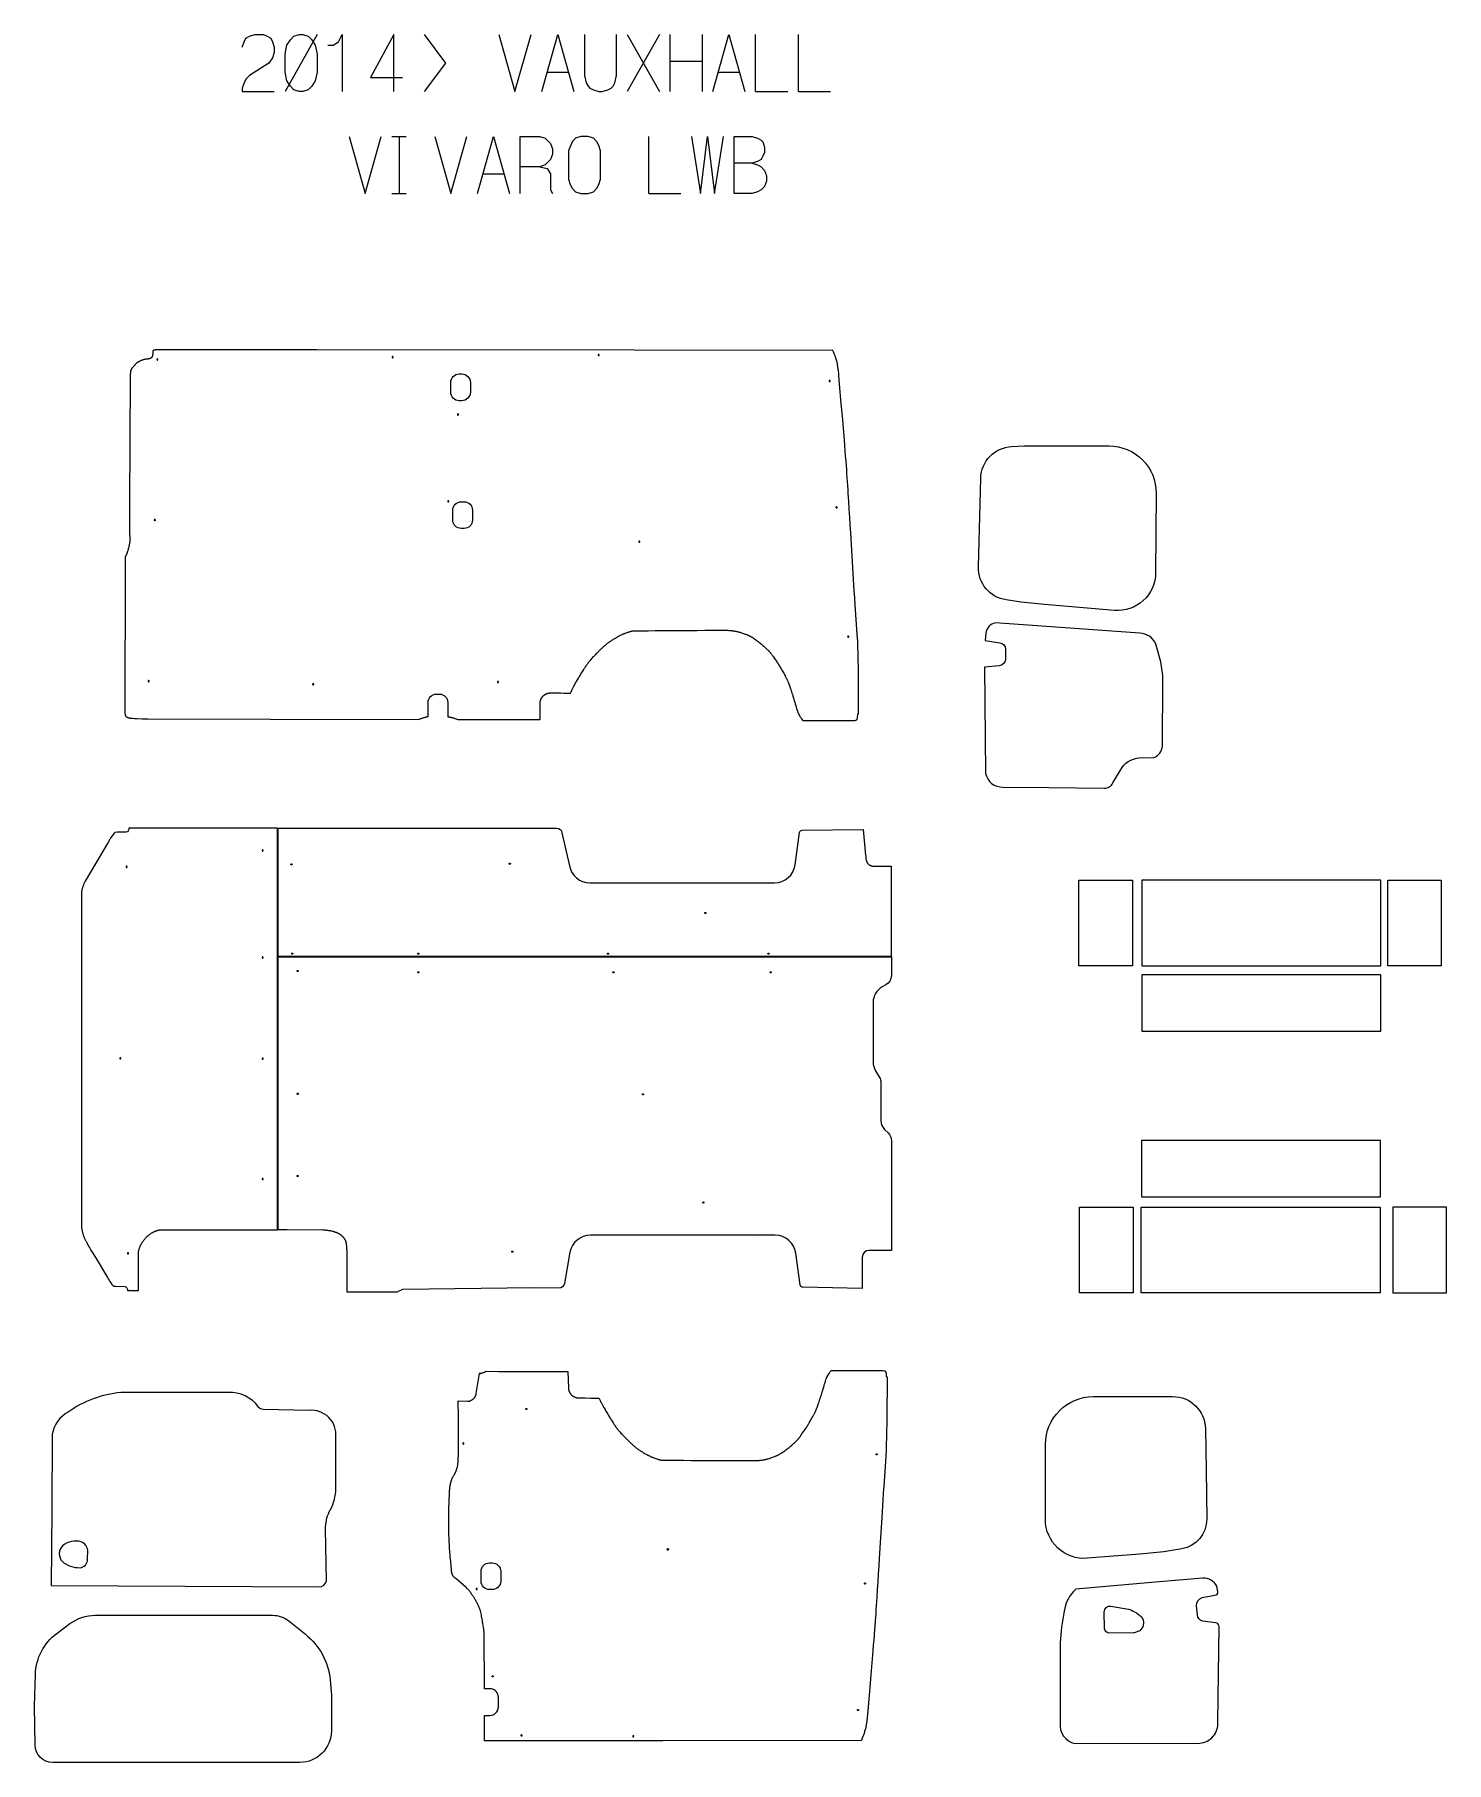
# Model space of a CAD drawing. Extents: x 5801 to 10830, y -233 to 5920.
import ezdxf

# ---------------------------------------------------------------- set-up
doc = ezdxf.new("R2010")
doc.units = 0
doc.layers.add('Default_Layer', color=1, linetype='CONTINUOUS')

msp = doc.modelspace()

# ---------------------------------------------------------------- linework, layer by layer
at = {"layer": 'Default_Layer'}
for points in [[(6540.9, 5875.3), (6547.3, 5894.3), (6553.6, 5907), (6566.3, 5913.4), (6585.4, 5919.7), (6617.1, 5919.7), (6629.8, 5913.4), (6642.5, 5907), (6648.9, 5894.3), (6655.2, 5875.3), (6655.2, 5856.2), (6648.9, 5837.2), (6636.2, 5818.1), (6566.3, 5773.7), (6553.6, 5761), (6547.3, 5748.3), (6540.9, 5729.2), (6540.9, 5716.5), (6655.2, 5716.5)], [(6807.6, 5919.7), (6693.3, 5716.5)], [(6845.7, 5881.6), (6852.1, 5881.6), (6864.8, 5881.6), (6883.8, 5894.3), (6896.5, 5919.7), (6896.5, 5716.5)], [(7080.7, 5716.5), (7080.7, 5919.7), (6998.1, 5767.3), (7112.4, 5767.3)], [(7188.6, 5919.7), (7264.8, 5818.1), (7188.6, 5716.5)], [(7455.3, 5919.7), (7512.5, 5716.5), (7569.6, 5919.7)], [(7607.7, 5716.5), (7664.9, 5919.7), (7722, 5716.5)], [(7760.1, 5919.7), (7760.1, 5773.7), (7766.5, 5748.3), (7772.8, 5735.6), (7779.2, 5729.2), (7791.9, 5722.9), (7810.9, 5716.5), (7823.6, 5716.5), (7842.7, 5722.9), (7855.4, 5729.2), (7861.7, 5735.6), (7868.1, 5748.3), (7874.4, 5773.7), (7874.4, 5919.7)], [(7912.5, 5919.7), (8026.8, 5716.5)], [(8026.8, 5919.7), (7912.5, 5716.5)], [(8064.9, 5716.5), (8064.9, 5919.7)], [(8179.2, 5919.7), (8179.2, 5716.5)], [(8217.3, 5716.5), (8274.5, 5919.7), (8331.6, 5716.5)], [(8369.7, 5716.5), (8369.7, 5919.7)], [(8522.1, 5716.5), (8522.1, 5919.7)], [(7626.8, 5786.4), (7703, 5786.4)], [(8064.9, 5824.5), (8179.2, 5824.5)], [(8236.4, 5786.4), (8312.6, 5786.4)], [(8369.7, 5716.5), (8484, 5716.5)], [(8522.1, 5716.5), (8636.4, 5716.5)], [(6921.9, 5556.9), (6979.1, 5353.7), (7036.2, 5556.9)], [(7074.3, 5556.9), (7125.1, 5556.9)], [(7099.7, 5556.9), (7099.7, 5353.7)], [(7226.7, 5556.9), (7283.9, 5353.7), (7341, 5556.9)], [(7379.1, 5353.7), (7436.3, 5556.9), (7493.4, 5353.7)], [(7531.5, 5353.7), (7531.5, 5556.9), (7601.4, 5556.9), (7620.4, 5550.5), (7639.5, 5531.5), (7645.8, 5512.4), (7645.8, 5493.4), (7639.5, 5474.3), (7620.4, 5455.3), (7601.4, 5448.9), (7531.5, 5448.9)], [(7988.7, 5353.7), (7988.7, 5556.9)], [(8141.1, 5556.9), (8172.9, 5353.7), (8198.3, 5556.9), (8223.7, 5353.7), (8255.4, 5556.9)], [(8293.5, 5353.7), (8293.5, 5556.9), (8357, 5556.9), (8376.1, 5550.5), (8388.8, 5544.2), (8395.1, 5537.8), (8401.5, 5518.8), (8401.5, 5499.7), (8395.1, 5487), (8388.8, 5474.3), (8376.1, 5468), (8357, 5461.6), (8293.5, 5461.6)], [(7398.2, 5423.5), (7474.4, 5423.5)], [(7601.4, 5448.9), (7626.8, 5442.6), (7639.5, 5423.5), (7639.5, 5366.4), (7645.8, 5353.7)], [(8357, 5461.6), (8376.1, 5455.3), (8388.8, 5448.9), (8401.5, 5436.2), (8407.8, 5417.2), (8407.8, 5398.1), (8401.5, 5379.1), (8388.8, 5366.4), (8376.1, 5360), (8357, 5353.7), (8293.5, 5353.7)], [(7074.3, 5353.7), (7125.1, 5353.7)], [(7988.7, 5353.7), (8103, 5353.7)], [(8370.1, 1652.3), (8370.1, 1652.3)], [(7387.1, 1154.9), (7386.6, 1151.8)]]:
    msp.add_lwpolyline(points, dxfattribs=at)
for points in [[(6693.3, 5786.4), (6693.3, 5849.9), (6699.7, 5881.6), (6712.4, 5900.7), (6725.1, 5913.4), (6744.1, 5919.7), (6756.8, 5919.7), (6775.9, 5913.4), (6788.6, 5900.7), (6801.3, 5881.6), (6807.6, 5849.9), (6807.6, 5786.4), (6801.3, 5754.6), (6788.6, 5735.6), (6775.9, 5722.9), (6756.8, 5716.5), (6744.1, 5716.5), (6725.1, 5722.9), (6712.4, 5735.6), (6699.7, 5754.6), (6693.3, 5786.4)], [(7817.3, 5506.1), (7810.9, 5525.1), (7804.6, 5537.8), (7791.9, 5550.5), (7772.8, 5556.9), (7747.4, 5556.9), (7728.4, 5550.5), (7715.7, 5537.8), (7703, 5506.1), (7703, 5404.5), (7709.3, 5385.4), (7715.7, 5372.7), (7728.4, 5360), (7747.4, 5353.7), (7772.8, 5353.7), (7791.9, 5360), (7804.6, 5372.7), (7810.9, 5385.4), (7817.3, 5404.5), (7817.3, 5506.1)], [(6236.7, 4762.9), (6236.7, 4762.7), (6236.7, 4762.5), (6236.8, 4762.3), (6236.8, 4762.1), (6236.9, 4761.9), (6237, 4761.7), (6237.1, 4761.6), (6237.3, 4761.5), (6237.4, 4761.3), (6237.6, 4761.2), (6237.7, 4761.1), (6237.9, 4761), (6238.1, 4761), (6238.3, 4760.9), (6238.5, 4760.9), (6238.7, 4760.9), (6238.9, 4760.9), (6239.1, 4760.9), (6239.3, 4761), (6239.5, 4761), (6239.6, 4761.1), (6239.8, 4761.2), (6240, 4761.3), (6240.1, 4761.5), (6240.2, 4761.6), (6240.3, 4761.7), (6240.4, 4761.9), (6240.5, 4762.1), (6240.6, 4762.3), (6240.6, 4762.5), (6240.7, 4762.7), (6240.7, 4762.9), (6240.7, 4763.1), (6240.6, 4763.3), (6240.6, 4763.5), (6240.5, 4763.6), (6240.4, 4763.8), (6240.3, 4764), (6240.2, 4764.1), (6240.1, 4764.3), (6240, 4764.4), (6239.8, 4764.5), (6239.6, 4764.6), (6239.5, 4764.7), (6239.3, 4764.8), (6239.1, 4764.8), (6238.9, 4764.9), (6238.7, 4764.9), (6238.5, 4764.9), (6238.3, 4764.8), (6238.1, 4764.8), (6237.9, 4764.7), (6237.7, 4764.6), (6237.6, 4764.5), (6237.4, 4764.4), (6237.3, 4764.3), (6237.1, 4764.1), (6237, 4764), (6236.9, 4763.8), (6236.8, 4763.6), (6236.8, 4763.5), (6236.7, 4763.3), (6236.7, 4763.1), (6236.7, 4762.9)], [(7074.7, 4770.9), (7074.7, 4770.7), (7074.7, 4770.5), (7074.8, 4770.3), (7074.8, 4770.1), (7074.9, 4769.9), (7075, 4769.7), (7075.1, 4769.6), (7075.3, 4769.5), (7075.4, 4769.3), (7075.6, 4769.2), (7075.7, 4769.1), (7075.9, 4769), (7076.1, 4769), (7076.3, 4768.9), (7076.5, 4768.9), (7076.7, 4768.9), (7076.9, 4768.9), (7077.1, 4768.9), (7077.3, 4769), (7077.5, 4769), (7077.6, 4769.1), (7077.8, 4769.2), (7078, 4769.3), (7078.1, 4769.5), (7078.2, 4769.6), (7078.3, 4769.7), (7078.4, 4769.9), (7078.5, 4770.1), (7078.6, 4770.3), (7078.6, 4770.5), (7078.7, 4770.7), (7078.7, 4770.9), (7078.7, 4771.1), (7078.6, 4771.3), (7078.6, 4771.5), (7078.5, 4771.6), (7078.4, 4771.8), (7078.3, 4772), (7078.2, 4772.1), (7078.1, 4772.3), (7078, 4772.4), (7077.8, 4772.5), (7077.6, 4772.6), (7077.5, 4772.7), (7077.3, 4772.8), (7077.1, 4772.8), (7076.9, 4772.9), (7076.7, 4772.9), (7076.5, 4772.9), (7076.3, 4772.8), (7076.1, 4772.8), (7075.9, 4772.7), (7075.7, 4772.6), (7075.6, 4772.5), (7075.4, 4772.4), (7075.3, 4772.3), (7075.1, 4772.1), (7075, 4772), (7074.9, 4771.8), (7074.8, 4771.6), (7074.8, 4771.5), (7074.7, 4771.3), (7074.7, 4771.1), (7074.7, 4770.9)], [(7808.7, 4778.9), (7808.7, 4778.7), (7808.7, 4778.5), (7808.8, 4778.3), (7808.8, 4778.1), (7808.9, 4777.9), (7809, 4777.7), (7809.1, 4777.6), (7809.3, 4777.5), (7809.4, 4777.3), (7809.6, 4777.2), (7809.7, 4777.1), (7809.9, 4777), (7810.1, 4777), (7810.3, 4776.9), (7810.5, 4776.9), (7810.7, 4776.9), (7810.9, 4776.9), (7811.1, 4776.9), (7811.3, 4777), (7811.5, 4777), (7811.6, 4777.1), (7811.8, 4777.2), (7812, 4777.3), (7812.1, 4777.5), (7812.2, 4777.6), (7812.3, 4777.7), (7812.4, 4777.9), (7812.5, 4778.1), (7812.6, 4778.3), (7812.6, 4778.5), (7812.7, 4778.7), (7812.7, 4778.9), (7812.7, 4779.1), (7812.6, 4779.3), (7812.6, 4779.5), (7812.5, 4779.6), (7812.4, 4779.8), (7812.3, 4780), (7812.2, 4780.1), (7812.1, 4780.3), (7812, 4780.4), (7811.8, 4780.5), (7811.6, 4780.6), (7811.5, 4780.7), (7811.3, 4780.8), (7811.1, 4780.8), (7810.9, 4780.9), (7810.7, 4780.9), (7810.5, 4780.9), (7810.3, 4780.8), (7810.1, 4780.8), (7809.9, 4780.7), (7809.7, 4780.6), (7809.6, 4780.5), (7809.4, 4780.4), (7809.3, 4780.3), (7809.1, 4780.1), (7809, 4780), (7808.9, 4779.8), (7808.8, 4779.6), (7808.8, 4779.5), (7808.7, 4779.3), (7808.7, 4779.1), (7808.7, 4778.9)], [(8631.1, 4686.4), (8631.2, 4686.2), (8631.2, 4686), (8631.2, 4685.8), (8631.3, 4685.6), (8631.4, 4685.4), (8631.5, 4685.3), (8631.6, 4685.1), (8631.7, 4685), (8631.9, 4684.8), (8632, 4684.7), (8632.2, 4684.6), (8632.4, 4684.5), (8632.6, 4684.5), (8632.7, 4684.4), (8632.9, 4684.4), (8633.1, 4684.4), (8633.4, 4684.4), (8633.6, 4684.4), (8633.7, 4684.5), (8633.9, 4684.5), (8634.1, 4684.6), (8634.3, 4684.7), (8634.4, 4684.8), (8634.6, 4685), (8634.7, 4685.1), (8634.8, 4685.3), (8634.9, 4685.4), (8635, 4685.6), (8635.1, 4685.8), (8635.1, 4686), (8635.1, 4686.2), (8635.1, 4686.4), (8635.1, 4686.6), (8635.1, 4686.8), (8635.1, 4687), (8635, 4687.2), (8634.9, 4687.3), (8634.8, 4687.5), (8634.7, 4687.7), (8634.6, 4687.8), (8634.4, 4687.9), (8634.3, 4688), (8634.1, 4688.1), (8633.9, 4688.2), (8633.7, 4688.3), (8633.6, 4688.3), (8633.4, 4688.4), (8633.1, 4688.4), (8632.9, 4688.4), (8632.7, 4688.3), (8632.6, 4688.3), (8632.4, 4688.2), (8632.2, 4688.1), (8632, 4688), (8631.9, 4687.9), (8631.7, 4687.8), (8631.6, 4687.7), (8631.5, 4687.5), (8631.4, 4687.3), (8631.3, 4687.2), (8631.2, 4687), (8631.2, 4686.8), (8631.2, 4686.6), (8631.1, 4686.4)], [(7307.2, 4566.9), (7307.2, 4566.7), (7307.3, 4566.5), (7307.3, 4566.3), (7307.4, 4566.1), (7307.5, 4565.9), (7307.6, 4565.7), (7307.7, 4565.6), (7307.8, 4565.5), (7307.9, 4565.3), (7308.1, 4565.2), (7308.3, 4565.1), (7308.4, 4565), (7308.6, 4565), (7308.8, 4564.9), (7309, 4564.9), (7309.2, 4564.9), (7309.4, 4564.9), (7309.6, 4564.9), (7309.8, 4565), (7310, 4565), (7310.2, 4565.1), (7310.3, 4565.2), (7310.5, 4565.3), (7310.6, 4565.5), (7310.8, 4565.6), (7310.9, 4565.7), (7311, 4565.9), (7311.1, 4566.1), (7311.1, 4566.3), (7311.2, 4566.5), (7311.2, 4566.7), (7311.2, 4566.9), (7311.2, 4567.1), (7311.2, 4567.3), (7311.1, 4567.5), (7311.1, 4567.6), (7311, 4567.8), (7310.9, 4568), (7310.8, 4568.1), (7310.6, 4568.3), (7310.5, 4568.4), (7310.3, 4568.5), (7310.2, 4568.6), (7310, 4568.7), (7309.8, 4568.8), (7309.6, 4568.8), (7309.4, 4568.9), (7309.2, 4568.9), (7309, 4568.9), (7308.8, 4568.8), (7308.6, 4568.8), (7308.4, 4568.7), (7308.3, 4568.6), (7308.1, 4568.5), (7307.9, 4568.4), (7307.8, 4568.3), (7307.7, 4568.1), (7307.6, 4568), (7307.5, 4567.8), (7307.4, 4567.6), (7307.3, 4567.5), (7307.3, 4567.3), (7307.2, 4567.1), (7307.2, 4566.9)], [(7272.8, 4257.7), (7272.8, 4257.4), (7272.8, 4257.2), (7272.8, 4257.1), (7272.9, 4256.9), (7273, 4256.7), (7273.1, 4256.5), (7273.2, 4256.4), (7273.3, 4256.2), (7273.5, 4256.1), (7273.6, 4256), (7273.8, 4255.9), (7274, 4255.8), (7274.2, 4255.7), (7274.3, 4255.7), (7274.5, 4255.7), (7274.8, 4255.7), (7275, 4255.7), (7275.2, 4255.7), (7275.3, 4255.7), (7275.5, 4255.8), (7275.7, 4255.9), (7275.9, 4256), (7276, 4256.1), (7276.2, 4256.2), (7276.3, 4256.4), (7276.4, 4256.5), (7276.5, 4256.7), (7276.6, 4256.9), (7276.7, 4257.1), (7276.7, 4257.2), (7276.7, 4257.4), (7276.8, 4257.7), (7276.7, 4257.9), (7276.7, 4258.1), (7276.7, 4258.2), (7276.6, 4258.4), (7276.5, 4258.6), (7276.4, 4258.8), (7276.3, 4258.9), (7276.2, 4259.1), (7276, 4259.2), (7275.9, 4259.3), (7275.7, 4259.4), (7275.5, 4259.5), (7275.3, 4259.6), (7275.2, 4259.6), (7275, 4259.6), (7274.8, 4259.7), (7274.5, 4259.6), (7274.3, 4259.6), (7274.2, 4259.6), (7274, 4259.5), (7273.8, 4259.4), (7273.6, 4259.3), (7273.5, 4259.2), (7273.3, 4259.1), (7273.2, 4258.9), (7273.1, 4258.8), (7273, 4258.6), (7272.9, 4258.4), (7272.8, 4258.2), (7272.8, 4258.1), (7272.8, 4257.9), (7272.8, 4257.7)], [(6227.7, 4190.9), (6227.7, 4190.7), (6227.7, 4190.5), (6227.8, 4190.3), (6227.8, 4190.1), (6227.9, 4189.9), (6228, 4189.7), (6228.1, 4189.6), (6228.3, 4189.5), (6228.4, 4189.3), (6228.6, 4189.2), (6228.7, 4189.1), (6228.9, 4189), (6229.1, 4189), (6229.3, 4188.9), (6229.5, 4188.9), (6229.7, 4188.9), (6229.9, 4188.9), (6230.1, 4188.9), (6230.3, 4189), (6230.5, 4189), (6230.6, 4189.1), (6230.8, 4189.2), (6231, 4189.3), (6231.1, 4189.5), (6231.2, 4189.6), (6231.3, 4189.7), (6231.4, 4189.9), (6231.5, 4190.1), (6231.6, 4190.3), (6231.6, 4190.5), (6231.7, 4190.7), (6231.7, 4190.9), (6231.7, 4191.1), (6231.6, 4191.3), (6231.6, 4191.5), (6231.5, 4191.6), (6231.4, 4191.8), (6231.3, 4192), (6231.2, 4192.1), (6231.1, 4192.3), (6231, 4192.4), (6230.8, 4192.5), (6230.6, 4192.6), (6230.5, 4192.7), (6230.3, 4192.8), (6230.1, 4192.8), (6229.9, 4192.9), (6229.7, 4192.9), (6229.5, 4192.9), (6229.3, 4192.8), (6229.1, 4192.8), (6228.9, 4192.7), (6228.7, 4192.6), (6228.6, 4192.5), (6228.4, 4192.4), (6228.3, 4192.3), (6228.1, 4192.1), (6228, 4192), (6227.9, 4191.8), (6227.8, 4191.6), (6227.8, 4191.5), (6227.7, 4191.3), (6227.7, 4191.1), (6227.7, 4190.9)], [(8655.7, 4236), (8655.7, 4235.8), (8655.8, 4235.6), (8655.8, 4235.4), (8655.9, 4235.2), (8656, 4235), (8656.1, 4234.9), (8656.2, 4234.7), (8656.3, 4234.6), (8656.4, 4234.4), (8656.6, 4234.3), (8656.8, 4234.2), (8656.9, 4234.1), (8657.1, 4234.1), (8657.3, 4234), (8657.5, 4234), (8657.7, 4234), (8657.9, 4234), (8658.1, 4234), (8658.3, 4234.1), (8658.5, 4234.1), (8658.7, 4234.2), (8658.8, 4234.3), (8659, 4234.4), (8659.1, 4234.6), (8659.3, 4234.7), (8659.4, 4234.9), (8659.5, 4235), (8659.6, 4235.2), (8659.6, 4235.4), (8659.7, 4235.6), (8659.7, 4235.8), (8659.7, 4236), (8659.7, 4236.2), (8659.7, 4236.4), (8659.6, 4236.6), (8659.6, 4236.7), (8659.5, 4236.9), (8659.4, 4237.1), (8659.3, 4237.2), (8659.1, 4237.4), (8659, 4237.5), (8658.8, 4237.6), (8658.7, 4237.7), (8658.5, 4237.8), (8658.3, 4237.9), (8658.1, 4237.9), (8657.9, 4238), (8657.7, 4238), (8657.5, 4238), (8657.3, 4237.9), (8657.1, 4237.9), (8656.9, 4237.8), (8656.8, 4237.7), (8656.6, 4237.6), (8656.4, 4237.5), (8656.3, 4237.4), (8656.2, 4237.2), (8656.1, 4237.1), (8656, 4236.9), (8655.9, 4236.7), (8655.8, 4236.6), (8655.8, 4236.4), (8655.7, 4236.2), (8655.7, 4236)], [(7953.7, 4113.9), (7953.7, 4113.7), (7953.7, 4113.5), (7953.8, 4113.3), (7953.8, 4113.1), (7953.9, 4112.9), (7954, 4112.7), (7954.1, 4112.6), (7954.3, 4112.5), (7954.4, 4112.3), (7954.6, 4112.2), (7954.7, 4112.1), (7954.9, 4112), (7955.1, 4112), (7955.3, 4111.9), (7955.5, 4111.9), (7955.7, 4111.9), (7955.9, 4111.9), (7956.1, 4111.9), (7956.3, 4112), (7956.5, 4112), (7956.6, 4112.1), (7956.8, 4112.2), (7957, 4112.3), (7957.1, 4112.5), (7957.2, 4112.6), (7957.3, 4112.7), (7957.4, 4112.9), (7957.5, 4113.1), (7957.6, 4113.3), (7957.6, 4113.5), (7957.7, 4113.7), (7957.7, 4113.9), (7957.7, 4114.1), (7957.6, 4114.3), (7957.6, 4114.5), (7957.5, 4114.6), (7957.4, 4114.8), (7957.3, 4115), (7957.2, 4115.1), (7957.1, 4115.3), (7957, 4115.4), (7956.8, 4115.5), (7956.6, 4115.6), (7956.5, 4115.7), (7956.3, 4115.8), (7956.1, 4115.8), (7955.9, 4115.9), (7955.7, 4115.9), (7955.5, 4115.9), (7955.3, 4115.8), (7955.1, 4115.8), (7954.9, 4115.7), (7954.7, 4115.6), (7954.6, 4115.5), (7954.4, 4115.4), (7954.3, 4115.3), (7954.1, 4115.1), (7954, 4115), (7953.9, 4114.8), (7953.8, 4114.6), (7953.8, 4114.5), (7953.7, 4114.3), (7953.7, 4114.1), (7953.7, 4113.9)], [(8697.4, 3775.9), (8697.5, 3775.7), (8697.5, 3775.5), (8697.5, 3775.3), (8697.6, 3775.1), (8697.7, 3774.9), (8697.8, 3774.8), (8697.9, 3774.6), (8698, 3774.5), (8698.2, 3774.3), (8698.3, 3774.2), (8698.5, 3774.1), (8698.7, 3774), (8698.9, 3774), (8699, 3773.9), (8699.2, 3773.9), (8699.4, 3773.9), (8699.7, 3773.9), (8699.9, 3773.9), (8700, 3774), (8700.2, 3774), (8700.4, 3774.1), (8700.6, 3774.2), (8700.7, 3774.3), (8700.9, 3774.5), (8701, 3774.6), (8701.1, 3774.8), (8701.2, 3774.9), (8701.3, 3775.1), (8701.4, 3775.3), (8701.4, 3775.5), (8701.4, 3775.7), (8701.4, 3775.9), (8701.4, 3776.1), (8701.4, 3776.3), (8701.4, 3776.5), (8701.3, 3776.7), (8701.2, 3776.8), (8701.1, 3777), (8701, 3777.2), (8700.9, 3777.3), (8700.7, 3777.4), (8700.6, 3777.5), (8700.4, 3777.6), (8700.2, 3777.7), (8700, 3777.8), (8699.9, 3777.8), (8699.7, 3777.9), (8699.4, 3777.9), (8699.2, 3777.9), (8699, 3777.8), (8698.9, 3777.8), (8698.7, 3777.7), (8698.5, 3777.6), (8698.3, 3777.5), (8698.2, 3777.4), (8698, 3777.3), (8697.9, 3777.2), (8697.8, 3777), (8697.7, 3776.8), (8697.6, 3776.7), (8697.5, 3776.5), (8697.5, 3776.3), (8697.5, 3776.1), (8697.4, 3775.9)], [(6205.7, 3617.5), (6205.7, 3617.3), (6205.7, 3617.1), (6205.8, 3616.9), (6205.8, 3616.7), (6205.9, 3616.6), (6206, 3616.4), (6206.1, 3616.2), (6206.3, 3616.1), (6206.4, 3616), (6206.6, 3615.9), (6206.7, 3615.8), (6206.9, 3615.7), (6207.1, 3615.6), (6207.3, 3615.6), (6207.5, 3615.5), (6207.7, 3615.5), (6207.9, 3615.5), (6208.1, 3615.6), (6208.3, 3615.6), (6208.5, 3615.7), (6208.6, 3615.8), (6208.8, 3615.9), (6209, 3616), (6209.1, 3616.1), (6209.2, 3616.2), (6209.3, 3616.4), (6209.4, 3616.6), (6209.5, 3616.7), (6209.6, 3616.9), (6209.6, 3617.1), (6209.7, 3617.3), (6209.7, 3617.5), (6209.7, 3617.7), (6209.6, 3617.9), (6209.6, 3618.1), (6209.5, 3618.3), (6209.4, 3618.5), (6209.3, 3618.6), (6209.2, 3618.8), (6209.1, 3618.9), (6209, 3619.1), (6208.8, 3619.2), (6208.6, 3619.3), (6208.5, 3619.4), (6208.3, 3619.4), (6208.1, 3619.5), (6207.9, 3619.5), (6207.7, 3619.5), (6207.5, 3619.5), (6207.3, 3619.5), (6207.1, 3619.4), (6206.9, 3619.4), (6206.7, 3619.3), (6206.6, 3619.2), (6206.4, 3619.1), (6206.3, 3618.9), (6206.1, 3618.8), (6206, 3618.6), (6205.9, 3618.5), (6205.8, 3618.3), (6205.8, 3618.1), (6205.7, 3617.9), (6205.7, 3617.7), (6205.7, 3617.5)], [(6791.7, 3606.5), (6791.7, 3606.3), (6791.7, 3606.1), (6791.8, 3605.9), (6791.8, 3605.7), (6791.9, 3605.6), (6792, 3605.4), (6792.1, 3605.2), (6792.3, 3605.1), (6792.4, 3605), (6792.6, 3604.9), (6792.7, 3604.8), (6792.9, 3604.7), (6793.1, 3604.6), (6793.3, 3604.6), (6793.5, 3604.5), (6793.7, 3604.5), (6793.9, 3604.5), (6794.1, 3604.6), (6794.3, 3604.6), (6794.5, 3604.7), (6794.6, 3604.8), (6794.8, 3604.9), (6795, 3605), (6795.1, 3605.1), (6795.2, 3605.2), (6795.3, 3605.4), (6795.4, 3605.6), (6795.5, 3605.7), (6795.6, 3605.9), (6795.6, 3606.1), (6795.7, 3606.3), (6795.7, 3606.5), (6795.7, 3606.7), (6795.6, 3606.9), (6795.6, 3607.1), (6795.5, 3607.3), (6795.4, 3607.5), (6795.3, 3607.6), (6795.2, 3607.8), (6795.1, 3607.9), (6795, 3608.1), (6794.8, 3608.2), (6794.6, 3608.3), (6794.5, 3608.4), (6794.3, 3608.4), (6794.1, 3608.5), (6793.9, 3608.5), (6793.7, 3608.5), (6793.5, 3608.5), (6793.3, 3608.5), (6793.1, 3608.4), (6792.9, 3608.4), (6792.7, 3608.3), (6792.6, 3608.2), (6792.4, 3608.1), (6792.3, 3607.9), (6792.1, 3607.8), (6792, 3607.6), (6791.9, 3607.5), (6791.8, 3607.3), (6791.8, 3607.1), (6791.7, 3606.9), (6791.7, 3606.7), (6791.7, 3606.5)], [(7449.7, 3614.5), (7449.7, 3614.3), (7449.7, 3614.1), (7449.8, 3613.9), (7449.8, 3613.7), (7449.9, 3613.6), (7450, 3613.4), (7450.1, 3613.2), (7450.3, 3613.1), (7450.4, 3613), (7450.6, 3612.9), (7450.7, 3612.8), (7450.9, 3612.7), (7451.1, 3612.6), (7451.3, 3612.6), (7451.5, 3612.5), (7451.7, 3612.5), (7451.9, 3612.5), (7452.1, 3612.6), (7452.3, 3612.6), (7452.5, 3612.7), (7452.6, 3612.8), (7452.8, 3612.9), (7453, 3613), (7453.1, 3613.1), (7453.2, 3613.2), (7453.3, 3613.4), (7453.4, 3613.6), (7453.5, 3613.7), (7453.6, 3613.9), (7453.6, 3614.1), (7453.7, 3614.3), (7453.7, 3614.5), (7453.7, 3614.7), (7453.6, 3614.9), (7453.6, 3615.1), (7453.5, 3615.3), (7453.4, 3615.5), (7453.3, 3615.6), (7453.2, 3615.8), (7453.1, 3615.9), (7453, 3616.1), (7452.8, 3616.2), (7452.6, 3616.3), (7452.5, 3616.4), (7452.3, 3616.4), (7452.1, 3616.5), (7451.9, 3616.5), (7451.7, 3616.5), (7451.5, 3616.5), (7451.3, 3616.5), (7451.1, 3616.4), (7450.9, 3616.4), (7450.7, 3616.3), (7450.6, 3616.2), (7450.4, 3616.1), (7450.3, 3615.9), (7450.1, 3615.8), (7450, 3615.6), (7449.9, 3615.5), (7449.8, 3615.3), (7449.8, 3615.1), (7449.7, 3614.9), (7449.7, 3614.7), (7449.7, 3614.5)], [(6613.7, 3012.6), (6613.9, 3012.6), (6614.1, 3012.6), (6614.3, 3012.7), (6614.5, 3012.7), (6614.7, 3012.8), (6614.8, 3012.9), (6615, 3013), (6615.1, 3013.2), (6615.3, 3013.3), (6615.4, 3013.5), (6615.5, 3013.6), (6615.6, 3013.8), (6615.6, 3014), (6615.7, 3014.2), (6615.7, 3014.4), (6615.7, 3014.6), (6615.7, 3014.8), (6615.7, 3015), (6615.6, 3015.2), (6615.6, 3015.4), (6615.5, 3015.5), (6615.4, 3015.7), (6615.3, 3015.9), (6615.1, 3016), (6615, 3016.1), (6614.8, 3016.2), (6614.7, 3016.3), (6614.5, 3016.4), (6614.3, 3016.5), (6614.1, 3016.5), (6613.9, 3016.6), (6613.7, 3016.6), (6613.5, 3016.6), (6613.3, 3016.5), (6613.1, 3016.5), (6612.9, 3016.4), (6612.8, 3016.3), (6612.6, 3016.2), (6612.5, 3016.1), (6612.3, 3016), (6612.2, 3015.9), (6612.1, 3015.7), (6612, 3015.5), (6611.9, 3015.4), (6611.8, 3015.2), (6611.8, 3015), (6611.7, 3014.8), (6611.7, 3014.6), (6611.7, 3014.4), (6611.8, 3014.2), (6611.8, 3014), (6611.9, 3013.8), (6612, 3013.6), (6612.1, 3013.5), (6612.2, 3013.3), (6612.3, 3013.2), (6612.5, 3013), (6612.6, 3012.9), (6612.8, 3012.8), (6612.9, 3012.7), (6613.1, 3012.7), (6613.3, 3012.6), (6613.5, 3012.6), (6613.7, 3012.6)], [(6128.9, 2954.2), (6129.1, 2954.2), (6129.3, 2954.3), (6129.5, 2954.3), (6129.7, 2954.4), (6129.9, 2954.5), (6130, 2954.6), (6130.2, 2954.7), (6130.3, 2954.8), (6130.5, 2955), (6130.6, 2955.1), (6130.7, 2955.3), (6130.8, 2955.4), (6130.8, 2955.6), (6130.9, 2955.8), (6130.9, 2956), (6130.9, 2956.2), (6130.9, 2956.4), (6130.9, 2956.6), (6130.8, 2956.8), (6130.8, 2957), (6130.7, 2957.2), (6130.6, 2957.3), (6130.5, 2957.5), (6130.3, 2957.6), (6130.2, 2957.8), (6130, 2957.9), (6129.9, 2958), (6129.7, 2958.1), (6129.5, 2958.1), (6129.3, 2958.2), (6129.1, 2958.2), (6128.9, 2958.2), (6128.7, 2958.2), (6128.5, 2958.2), (6128.3, 2958.1), (6128.1, 2958.1), (6128, 2958), (6127.8, 2957.9), (6127.6, 2957.8), (6127.5, 2957.6), (6127.4, 2957.5), (6127.3, 2957.3), (6127.2, 2957.2), (6127.1, 2957), (6127, 2956.8), (6127, 2956.6), (6126.9, 2956.4), (6126.9, 2956.2), (6126.9, 2956), (6127, 2955.8), (6127, 2955.6), (6127.1, 2955.4), (6127.2, 2955.3), (6127.3, 2955.1), (6127.4, 2955), (6127.5, 2954.8), (6127.6, 2954.7), (6127.8, 2954.6), (6128, 2954.5), (6128.1, 2954.4), (6128.3, 2954.3), (6128.5, 2954.3), (6128.7, 2954.2), (6128.9, 2954.2)], [(6714.4, 2965.1), (6714.4, 2965.3), (6714.4, 2965.5), (6714.5, 2965.7), (6714.5, 2965.9), (6714.6, 2966), (6714.7, 2966.2), (6714.8, 2966.4), (6715, 2966.5), (6715.1, 2966.6), (6715.3, 2966.7), (6715.4, 2966.8), (6715.6, 2966.9), (6715.8, 2967), (6716, 2967), (6716.2, 2967.1), (6716.4, 2967.1), (6716.6, 2967.1), (6716.8, 2967), (6717, 2967), (6717.2, 2966.9), (6717.3, 2966.8), (6717.5, 2966.7), (6717.7, 2966.6), (6717.8, 2966.5), (6717.9, 2966.4), (6718, 2966.2), (6718.1, 2966), (6718.2, 2965.9), (6718.3, 2965.7), (6718.4, 2965.5), (6718.4, 2965.3), (6718.4, 2965.1), (6718.4, 2964.9), (6718.4, 2964.7), (6718.3, 2964.5), (6718.2, 2964.3), (6718.1, 2964.1), (6718, 2964), (6717.9, 2963.8), (6717.8, 2963.7), (6717.7, 2963.5), (6717.5, 2963.4), (6717.3, 2963.3), (6717.2, 2963.2), (6717, 2963.2), (6716.8, 2963.1), (6716.6, 2963.1), (6716.4, 2963.1), (6716.2, 2963.1), (6716, 2963.1), (6715.8, 2963.2), (6715.6, 2963.2), (6715.4, 2963.3), (6715.3, 2963.4), (6715.1, 2963.5), (6715, 2963.7), (6714.8, 2963.8), (6714.7, 2964), (6714.6, 2964.1), (6714.5, 2964.3), (6714.5, 2964.5), (6714.4, 2964.7), (6714.4, 2964.9), (6714.4, 2965.1)], [(7492, 2967.2), (7492, 2967.4), (7492, 2967.6), (7492.1, 2967.8), (7492.2, 2967.9), (7492.3, 2968.1), (7492.4, 2968.3), (7492.5, 2968.4), (7492.6, 2968.6), (7492.7, 2968.7), (7492.9, 2968.8), (7493.1, 2968.9), (7493.2, 2969), (7493.4, 2969.1), (7493.6, 2969.1), (7493.8, 2969.2), (7494, 2969.2), (7494.2, 2969.2), (7494.4, 2969.1), (7494.6, 2969.1), (7494.8, 2969), (7495, 2968.9), (7495.1, 2968.8), (7495.3, 2968.7), (7495.4, 2968.6), (7495.6, 2968.4), (7495.7, 2968.3), (7495.8, 2968.1), (7495.9, 2967.9), (7495.9, 2967.8), (7496, 2967.6), (7496, 2967.4), (7496, 2967.2), (7496, 2967), (7496, 2966.8), (7495.9, 2966.6), (7495.9, 2966.4), (7495.8, 2966.2), (7495.7, 2966), (7495.6, 2965.9), (7495.4, 2965.7), (7495.3, 2965.6), (7495.1, 2965.5), (7495, 2965.4), (7494.8, 2965.3), (7494.6, 2965.3), (7494.4, 2965.2), (7494.2, 2965.2), (7494, 2965.2), (7493.8, 2965.2), (7493.6, 2965.2), (7493.4, 2965.3), (7493.2, 2965.3), (7493.1, 2965.4), (7492.9, 2965.5), (7492.7, 2965.6), (7492.6, 2965.7), (7492.5, 2965.9), (7492.4, 2966), (7492.3, 2966.2), (7492.2, 2966.4), (7492.1, 2966.6), (7492, 2966.8), (7492, 2967), (7492, 2967.2)], [(9521.3, 2670.5), (9521.3, 2909.3), (9712.3, 2909.3), (9712.3, 2604.3), (9521.3, 2604.3), (9521.3, 2670.5)], [(9856.6, 2909.3), (9745.2, 2909.3), (9745.2, 2604.3), (10596.2, 2604.3), (10596.2, 2909.3), (9856.6, 2909.3)], [(10620.9, 2670.5), (10620.9, 2909.3), (10811.9, 2909.3), (10811.9, 2604.3), (10620.9, 2604.3), (10620.9, 2670.5)], [(8188.5, 2792.2), (8188.5, 2792.4), (8188.5, 2792.6), (8188.6, 2792.8), (8188.6, 2793), (8188.7, 2793.2), (8188.8, 2793.3), (8188.9, 2793.5), (8189.1, 2793.6), (8189.2, 2793.8), (8189.4, 2793.9), (8189.5, 2794), (8189.7, 2794.1), (8189.9, 2794.1), (8190.1, 2794.2), (8190.3, 2794.2), (8190.5, 2794.2), (8190.7, 2794.2), (8190.9, 2794.2), (8191.1, 2794.1), (8191.3, 2794.1), (8191.4, 2794), (8191.6, 2793.9), (8191.8, 2793.8), (8191.9, 2793.6), (8192, 2793.5), (8192.2, 2793.3), (8192.3, 2793.2), (8192.3, 2793), (8192.4, 2792.8), (8192.5, 2792.6), (8192.5, 2792.4), (8192.5, 2792.2), (8192.5, 2792), (8192.5, 2791.8), (8192.4, 2791.6), (8192.3, 2791.4), (8192.3, 2791.3), (8192.2, 2791.1), (8192, 2790.9), (8191.9, 2790.8), (8191.8, 2790.7), (8191.6, 2790.6), (8191.4, 2790.5), (8191.3, 2790.4), (8191.1, 2790.3), (8190.9, 2790.3), (8190.7, 2790.2), (8190.5, 2790.2), (8190.3, 2790.2), (8190.1, 2790.3), (8189.9, 2790.3), (8189.7, 2790.4), (8189.5, 2790.5), (8189.4, 2790.6), (8189.2, 2790.7), (8189.1, 2790.8), (8188.9, 2790.9), (8188.8, 2791.1), (8188.7, 2791.3), (8188.6, 2791.4), (8188.6, 2791.6), (8188.5, 2791.8), (8188.5, 2792), (8188.5, 2792.2)], [(6717, 2647.4), (6717.1, 2647.6), (6717.1, 2647.8), (6717.1, 2648), (6717.2, 2648.2), (6717.3, 2648.4), (6717.4, 2648.6), (6717.5, 2648.7), (6717.6, 2648.8), (6717.8, 2649), (6717.9, 2649.1), (6718.1, 2649.2), (6718.3, 2649.3), (6718.5, 2649.3), (6718.6, 2649.4), (6718.8, 2649.4), (6719, 2649.4), (6719.3, 2649.4), (6719.4, 2649.4), (6719.6, 2649.3), (6719.8, 2649.3), (6720, 2649.2), (6720.2, 2649.1), (6720.3, 2649), (6720.5, 2648.8), (6720.6, 2648.7), (6720.7, 2648.6), (6720.8, 2648.4), (6720.9, 2648.2), (6721, 2648), (6721, 2647.8), (6721, 2647.6), (6721, 2647.4), (6721, 2647.2), (6721, 2647), (6721, 2646.8), (6720.9, 2646.7), (6720.8, 2646.5), (6720.7, 2646.3), (6720.6, 2646.2), (6720.5, 2646), (6720.3, 2645.9), (6720.2, 2645.8), (6720, 2645.7), (6719.8, 2645.6), (6719.6, 2645.5), (6719.4, 2645.5), (6719.3, 2645.4), (6719, 2645.4), (6718.8, 2645.4), (6718.6, 2645.5), (6718.5, 2645.5), (6718.3, 2645.6), (6718.1, 2645.7), (6717.9, 2645.8), (6717.8, 2645.9), (6717.6, 2646), (6717.5, 2646.2), (6717.4, 2646.3), (6717.3, 2646.5), (6717.2, 2646.7), (6717.1, 2646.8), (6717.1, 2647), (6717.1, 2647.2), (6717, 2647.4)], [(7166.5, 2647.2), (7166.5, 2647.4), (7166.5, 2647.6), (7166.6, 2647.8), (7166.6, 2648), (7166.7, 2648.2), (7166.8, 2648.3), (7166.9, 2648.5), (7167.1, 2648.6), (7167.2, 2648.8), (7167.4, 2648.9), (7167.5, 2649), (7167.7, 2649.1), (7167.9, 2649.1), (7168.1, 2649.2), (7168.3, 2649.2), (7168.5, 2649.2), (7168.7, 2649.2), (7168.9, 2649.2), (7169.1, 2649.1), (7169.3, 2649.1), (7169.4, 2649), (7169.6, 2648.9), (7169.8, 2648.8), (7169.9, 2648.6), (7170, 2648.5), (7170.2, 2648.3), (7170.3, 2648.2), (7170.3, 2648), (7170.4, 2647.8), (7170.5, 2647.6), (7170.5, 2647.4), (7170.5, 2647.2), (7170.5, 2647), (7170.5, 2646.8), (7170.4, 2646.6), (7170.3, 2646.4), (7170.3, 2646.3), (7170.2, 2646.1), (7170, 2645.9), (7169.9, 2645.8), (7169.8, 2645.7), (7169.6, 2645.6), (7169.4, 2645.5), (7169.3, 2645.4), (7169.1, 2645.3), (7168.9, 2645.3), (7168.7, 2645.2), (7168.5, 2645.2), (7168.3, 2645.2), (7168.1, 2645.3), (7167.9, 2645.3), (7167.7, 2645.4), (7167.5, 2645.5), (7167.4, 2645.6), (7167.2, 2645.7), (7167.1, 2645.8), (7166.9, 2645.9), (7166.8, 2646.1), (7166.7, 2646.3), (7166.6, 2646.4), (7166.6, 2646.6), (7166.5, 2646.8), (7166.5, 2647), (7166.5, 2647.2)], [(7841.5, 2647.2), (7841.5, 2647.4), (7841.5, 2647.6), (7841.6, 2647.8), (7841.6, 2648), (7841.7, 2648.2), (7841.8, 2648.3), (7841.9, 2648.5), (7842.1, 2648.6), (7842.2, 2648.8), (7842.4, 2648.9), (7842.5, 2649), (7842.7, 2649.1), (7842.9, 2649.1), (7843.1, 2649.2), (7843.3, 2649.2), (7843.5, 2649.2), (7843.7, 2649.2), (7843.9, 2649.2), (7844.1, 2649.1), (7844.3, 2649.1), (7844.4, 2649), (7844.6, 2648.9), (7844.8, 2648.8), (7844.9, 2648.6), (7845, 2648.5), (7845.2, 2648.3), (7845.3, 2648.2), (7845.3, 2648), (7845.4, 2647.8), (7845.5, 2647.6), (7845.5, 2647.4), (7845.5, 2647.2), (7845.5, 2647), (7845.5, 2646.8), (7845.4, 2646.6), (7845.3, 2646.4), (7845.3, 2646.3), (7845.2, 2646.1), (7845, 2645.9), (7844.9, 2645.8), (7844.8, 2645.7), (7844.6, 2645.6), (7844.4, 2645.5), (7844.3, 2645.4), (7844.1, 2645.3), (7843.9, 2645.3), (7843.7, 2645.2), (7843.5, 2645.2), (7843.3, 2645.2), (7843.1, 2645.3), (7842.9, 2645.3), (7842.7, 2645.4), (7842.5, 2645.5), (7842.4, 2645.6), (7842.2, 2645.7), (7842.1, 2645.8), (7841.9, 2645.9), (7841.8, 2646.1), (7841.7, 2646.3), (7841.6, 2646.4), (7841.6, 2646.6), (7841.5, 2646.8), (7841.5, 2647), (7841.5, 2647.2)], [(8413.5, 2647.2), (8413.5, 2647.4), (8413.5, 2647.6), (8413.6, 2647.8), (8413.6, 2648), (8413.7, 2648.2), (8413.8, 2648.3), (8413.9, 2648.5), (8414.1, 2648.6), (8414.2, 2648.8), (8414.4, 2648.9), (8414.5, 2649), (8414.7, 2649.1), (8414.9, 2649.1), (8415.1, 2649.2), (8415.3, 2649.2), (8415.5, 2649.2), (8415.7, 2649.2), (8415.9, 2649.2), (8416.1, 2649.1), (8416.3, 2649.1), (8416.4, 2649), (8416.6, 2648.9), (8416.8, 2648.8), (8416.9, 2648.6), (8417, 2648.5), (8417.2, 2648.3), (8417.3, 2648.2), (8417.3, 2648), (8417.4, 2647.8), (8417.5, 2647.6), (8417.5, 2647.4), (8417.5, 2647.2), (8417.5, 2647), (8417.5, 2646.8), (8417.4, 2646.6), (8417.3, 2646.4), (8417.3, 2646.3), (8417.2, 2646.1), (8417, 2645.9), (8416.9, 2645.8), (8416.8, 2645.7), (8416.6, 2645.6), (8416.4, 2645.5), (8416.3, 2645.4), (8416.1, 2645.3), (8415.9, 2645.3), (8415.7, 2645.2), (8415.5, 2645.2), (8415.3, 2645.2), (8415.1, 2645.3), (8414.9, 2645.3), (8414.7, 2645.4), (8414.5, 2645.5), (8414.4, 2645.6), (8414.2, 2645.7), (8414.1, 2645.8), (8413.9, 2645.9), (8413.8, 2646.1), (8413.7, 2646.3), (8413.6, 2646.4), (8413.6, 2646.6), (8413.5, 2646.8), (8413.5, 2647), (8413.5, 2647.2)], [(6613.7, 2631.6), (6613.9, 2631.6), (6614.1, 2631.6), (6614.3, 2631.7), (6614.5, 2631.7), (6614.7, 2631.8), (6614.8, 2631.9), (6615, 2632), (6615.1, 2632.2), (6615.3, 2632.3), (6615.4, 2632.5), (6615.5, 2632.6), (6615.6, 2632.8), (6615.6, 2633), (6615.7, 2633.2), (6615.7, 2633.4), (6615.7, 2633.6), (6615.7, 2633.8), (6615.7, 2634), (6615.6, 2634.2), (6615.6, 2634.4), (6615.5, 2634.5), (6615.4, 2634.7), (6615.3, 2634.9), (6615.1, 2635), (6615, 2635.1), (6614.8, 2635.2), (6614.7, 2635.3), (6614.5, 2635.4), (6614.3, 2635.5), (6614.1, 2635.5), (6613.9, 2635.6), (6613.7, 2635.6), (6613.5, 2635.6), (6613.3, 2635.5), (6613.1, 2635.5), (6612.9, 2635.4), (6612.8, 2635.3), (6612.6, 2635.2), (6612.5, 2635.1), (6612.3, 2635), (6612.2, 2634.9), (6612.1, 2634.7), (6612, 2634.5), (6611.9, 2634.4), (6611.8, 2634.2), (6611.8, 2634), (6611.7, 2633.8), (6611.7, 2633.6), (6611.7, 2633.4), (6611.8, 2633.2), (6611.8, 2633), (6611.9, 2632.8), (6612, 2632.6), (6612.1, 2632.5), (6612.2, 2632.3), (6612.3, 2632.2), (6612.5, 2632), (6612.6, 2631.9), (6612.8, 2631.8), (6612.9, 2631.7), (6613.1, 2631.7), (6613.3, 2631.6), (6613.5, 2631.6), (6613.7, 2631.6)], [(6740.6, 2585.6), (6740.6, 2585.4), (6740.6, 2585.2), (6740.5, 2585), (6740.5, 2584.9), (6740.4, 2584.7), (6740.3, 2584.5), (6740.2, 2584.4), (6740, 2584.2), (6739.9, 2584.1), (6739.7, 2584), (6739.6, 2583.9), (6739.4, 2583.8), (6739.2, 2583.7), (6739, 2583.7), (6738.8, 2583.6), (6738.6, 2583.6), (6738.4, 2583.6), (6738.2, 2583.7), (6738, 2583.7), (6737.8, 2583.8), (6737.7, 2583.9), (6737.5, 2584), (6737.3, 2584.1), (6737.2, 2584.2), (6737.1, 2584.4), (6737, 2584.5), (6736.9, 2584.7), (6736.8, 2584.9), (6736.7, 2585), (6736.7, 2585.2), (6736.6, 2585.4), (6736.6, 2585.6), (6736.6, 2585.8), (6736.7, 2586), (6736.7, 2586.2), (6736.8, 2586.4), (6736.9, 2586.6), (6737, 2586.7), (6737.1, 2586.9), (6737.2, 2587), (6737.3, 2587.2), (6737.5, 2587.3), (6737.7, 2587.4), (6737.8, 2587.5), (6738, 2587.5), (6738.2, 2587.6), (6738.4, 2587.6), (6738.6, 2587.6), (6738.8, 2587.6), (6739, 2587.6), (6739.2, 2587.5), (6739.4, 2587.5), (6739.6, 2587.4), (6739.7, 2587.3), (6739.9, 2587.2), (6740, 2587), (6740.2, 2586.9), (6740.3, 2586.7), (6740.4, 2586.6), (6740.5, 2586.4), (6740.5, 2586.2), (6740.6, 2586), (6740.6, 2585.8), (6740.6, 2585.6)], [(7170.2, 2581), (7170.2, 2580.8), (7170.2, 2580.6), (7170.1, 2580.4), (7170.1, 2580.2), (7170, 2580.1), (7169.9, 2579.9), (7169.8, 2579.7), (7169.6, 2579.6), (7169.5, 2579.5), (7169.3, 2579.4), (7169.2, 2579.3), (7169, 2579.2), (7168.8, 2579.1), (7168.6, 2579.1), (7168.4, 2579), (7168.2, 2579), (7168, 2579), (7167.8, 2579.1), (7167.6, 2579.1), (7167.4, 2579.2), (7167.3, 2579.3), (7167.1, 2579.4), (7167, 2579.5), (7166.8, 2579.6), (7166.7, 2579.7), (7166.6, 2579.9), (7166.5, 2580.1), (7166.4, 2580.2), (7166.3, 2580.4), (7166.3, 2580.6), (7166.2, 2580.8), (7166.2, 2581), (7166.2, 2581.2), (7166.3, 2581.4), (7166.3, 2581.6), (7166.4, 2581.8), (7166.5, 2582), (7166.6, 2582.1), (7166.7, 2582.3), (7166.8, 2582.4), (7167, 2582.6), (7167.1, 2582.7), (7167.3, 2582.8), (7167.4, 2582.9), (7167.6, 2582.9), (7167.8, 2583), (7168, 2583), (7168.2, 2583), (7168.4, 2583), (7168.6, 2583), (7168.8, 2582.9), (7169, 2582.9), (7169.2, 2582.8), (7169.3, 2582.7), (7169.5, 2582.6), (7169.6, 2582.4), (7169.8, 2582.3), (7169.9, 2582.1), (7170, 2582), (7170.1, 2581.8), (7170.1, 2581.6), (7170.2, 2581.4), (7170.2, 2581.2), (7170.2, 2581)], [(7865.2, 2581), (7865.2, 2580.8), (7865.2, 2580.6), (7865.1, 2580.4), (7865.1, 2580.2), (7865, 2580.1), (7864.9, 2579.9), (7864.8, 2579.7), (7864.6, 2579.6), (7864.5, 2579.5), (7864.3, 2579.4), (7864.2, 2579.3), (7864, 2579.2), (7863.8, 2579.1), (7863.6, 2579.1), (7863.4, 2579), (7863.2, 2579), (7863, 2579), (7862.8, 2579.1), (7862.6, 2579.1), (7862.4, 2579.2), (7862.3, 2579.3), (7862.1, 2579.4), (7862, 2579.5), (7861.8, 2579.6), (7861.7, 2579.7), (7861.6, 2579.9), (7861.5, 2580.1), (7861.4, 2580.2), (7861.3, 2580.4), (7861.3, 2580.6), (7861.2, 2580.8), (7861.2, 2581), (7861.2, 2581.2), (7861.3, 2581.4), (7861.3, 2581.6), (7861.4, 2581.8), (7861.5, 2582), (7861.6, 2582.1), (7861.7, 2582.3), (7861.8, 2582.4), (7862, 2582.6), (7862.1, 2582.7), (7862.3, 2582.8), (7862.4, 2582.9), (7862.6, 2582.9), (7862.8, 2583), (7863, 2583), (7863.2, 2583), (7863.4, 2583), (7863.6, 2583), (7863.8, 2582.9), (7864, 2582.9), (7864.2, 2582.8), (7864.3, 2582.7), (7864.5, 2582.6), (7864.6, 2582.4), (7864.8, 2582.3), (7864.9, 2582.1), (7865, 2582), (7865.1, 2581.8), (7865.1, 2581.6), (7865.2, 2581.4), (7865.2, 2581.2), (7865.2, 2581)], [(8425.2, 2581), (8425.2, 2580.8), (8425.2, 2580.6), (8425.1, 2580.4), (8425.1, 2580.2), (8425, 2580.1), (8424.9, 2579.9), (8424.8, 2579.7), (8424.6, 2579.6), (8424.5, 2579.5), (8424.3, 2579.4), (8424.2, 2579.3), (8424, 2579.2), (8423.8, 2579.1), (8423.6, 2579.1), (8423.4, 2579), (8423.2, 2579), (8423, 2579), (8422.8, 2579.1), (8422.6, 2579.1), (8422.4, 2579.2), (8422.3, 2579.3), (8422.1, 2579.4), (8422, 2579.5), (8421.8, 2579.6), (8421.7, 2579.7), (8421.6, 2579.9), (8421.5, 2580.1), (8421.4, 2580.2), (8421.3, 2580.4), (8421.3, 2580.6), (8421.2, 2580.8), (8421.2, 2581), (8421.2, 2581.2), (8421.3, 2581.4), (8421.3, 2581.6), (8421.4, 2581.8), (8421.5, 2582), (8421.6, 2582.1), (8421.7, 2582.3), (8421.8, 2582.4), (8422, 2582.6), (8422.1, 2582.7), (8422.3, 2582.8), (8422.4, 2582.9), (8422.6, 2582.9), (8422.8, 2583), (8423, 2583), (8423.2, 2583), (8423.4, 2583), (8423.6, 2583), (8423.8, 2582.9), (8424, 2582.9), (8424.2, 2582.8), (8424.3, 2582.7), (8424.5, 2582.6), (8424.6, 2582.4), (8424.8, 2582.3), (8424.9, 2582.1), (8425, 2582), (8425.1, 2581.8), (8425.1, 2581.6), (8425.2, 2581.4), (8425.2, 2581.2), (8425.2, 2581)], [(9885.4, 2371.4), (10596.2, 2371.4), (10596.2, 2571.4), (9745.2, 2571.4), (9745.2, 2371.4), (9885.4, 2371.4)], [(6106.9, 2272.2), (6107.1, 2272.2), (6107.3, 2272.3), (6107.5, 2272.3), (6107.7, 2272.4), (6107.9, 2272.5), (6108, 2272.6), (6108.2, 2272.7), (6108.3, 2272.8), (6108.5, 2273), (6108.6, 2273.1), (6108.7, 2273.3), (6108.8, 2273.4), (6108.8, 2273.6), (6108.9, 2273.8), (6108.9, 2274), (6108.9, 2274.2), (6108.9, 2274.4), (6108.9, 2274.6), (6108.8, 2274.8), (6108.8, 2275), (6108.7, 2275.2), (6108.6, 2275.3), (6108.5, 2275.5), (6108.3, 2275.6), (6108.2, 2275.8), (6108, 2275.9), (6107.9, 2276), (6107.7, 2276.1), (6107.5, 2276.1), (6107.3, 2276.2), (6107.1, 2276.2), (6106.9, 2276.2), (6106.7, 2276.2), (6106.5, 2276.2), (6106.3, 2276.1), (6106.1, 2276.1), (6106, 2276), (6105.8, 2275.9), (6105.6, 2275.8), (6105.5, 2275.6), (6105.4, 2275.5), (6105.3, 2275.3), (6105.2, 2275.2), (6105.1, 2275), (6105, 2274.8), (6105, 2274.6), (6104.9, 2274.4), (6104.9, 2274.2), (6104.9, 2274), (6105, 2273.8), (6105, 2273.6), (6105.1, 2273.4), (6105.2, 2273.3), (6105.3, 2273.1), (6105.4, 2273), (6105.5, 2272.8), (6105.6, 2272.7), (6105.8, 2272.6), (6106, 2272.5), (6106.1, 2272.4), (6106.3, 2272.3), (6106.5, 2272.3), (6106.7, 2272.2), (6106.9, 2272.2)], [(6613.7, 2271.6), (6613.9, 2271.6), (6614.1, 2271.6), (6614.3, 2271.7), (6614.5, 2271.7), (6614.7, 2271.8), (6614.8, 2271.9), (6615, 2272), (6615.1, 2272.2), (6615.3, 2272.3), (6615.4, 2272.5), (6615.5, 2272.6), (6615.6, 2272.8), (6615.6, 2273), (6615.7, 2273.2), (6615.7, 2273.4), (6615.7, 2273.6), (6615.7, 2273.8), (6615.7, 2274), (6615.6, 2274.2), (6615.6, 2274.4), (6615.5, 2274.5), (6615.4, 2274.7), (6615.3, 2274.9), (6615.1, 2275), (6615, 2275.1), (6614.8, 2275.2), (6614.7, 2275.3), (6614.5, 2275.4), (6614.3, 2275.5), (6614.1, 2275.5), (6613.9, 2275.6), (6613.7, 2275.6), (6613.5, 2275.6), (6613.3, 2275.5), (6613.1, 2275.5), (6612.9, 2275.4), (6612.8, 2275.3), (6612.6, 2275.2), (6612.5, 2275.1), (6612.3, 2275), (6612.2, 2274.9), (6612.1, 2274.7), (6612, 2274.5), (6611.9, 2274.4), (6611.8, 2274.2), (6611.8, 2274), (6611.7, 2273.8), (6611.7, 2273.6), (6611.7, 2273.4), (6611.8, 2273.2), (6611.8, 2273), (6611.9, 2272.8), (6612, 2272.6), (6612.1, 2272.5), (6612.2, 2272.3), (6612.3, 2272.2), (6612.5, 2272), (6612.6, 2271.9), (6612.8, 2271.8), (6612.9, 2271.7), (6613.1, 2271.7), (6613.3, 2271.6), (6613.5, 2271.6), (6613.7, 2271.6)], [(6740.8, 2148.1), (6740.8, 2147.9), (6740.8, 2147.7), (6740.7, 2147.5), (6740.6, 2147.3), (6740.6, 2147.1), (6740.5, 2147), (6740.3, 2146.8), (6740.2, 2146.7), (6740.1, 2146.6), (6739.9, 2146.4), (6739.7, 2146.3), (6739.6, 2146.3), (6739.4, 2146.2), (6739.2, 2146.1), (6739, 2146.1), (6738.8, 2146.1), (6738.6, 2146.1), (6738.4, 2146.1), (6738.2, 2146.2), (6738, 2146.3), (6737.8, 2146.3), (6737.7, 2146.4), (6737.5, 2146.6), (6737.4, 2146.7), (6737.3, 2146.8), (6737.1, 2147), (6737, 2147.1), (6737, 2147.3), (6736.9, 2147.5), (6736.8, 2147.7), (6736.8, 2147.9), (6736.8, 2148.1), (6736.8, 2148.3), (6736.8, 2148.5), (6736.9, 2148.7), (6737, 2148.9), (6737, 2149), (6737.1, 2149.2), (6737.3, 2149.4), (6737.4, 2149.5), (6737.5, 2149.6), (6737.7, 2149.8), (6737.8, 2149.9), (6738, 2149.9), (6738.2, 2150), (6738.4, 2150.1), (6738.6, 2150.1), (6738.8, 2150.1), (6739, 2150.1), (6739.2, 2150.1), (6739.4, 2150), (6739.6, 2149.9), (6739.7, 2149.9), (6739.9, 2149.8), (6740.1, 2149.6), (6740.2, 2149.5), (6740.3, 2149.4), (6740.5, 2149.2), (6740.6, 2149), (6740.6, 2148.9), (6740.7, 2148.7), (6740.8, 2148.5), (6740.8, 2148.3), (6740.8, 2148.1)], [(7970.2, 2146), (7970.2, 2145.8), (7970.2, 2145.6), (7970.1, 2145.4), (7970.1, 2145.2), (7970, 2145.1), (7969.9, 2144.9), (7969.8, 2144.7), (7969.6, 2144.6), (7969.5, 2144.5), (7969.3, 2144.4), (7969.2, 2144.3), (7969, 2144.2), (7968.8, 2144.1), (7968.6, 2144.1), (7968.4, 2144), (7968.2, 2144), (7968, 2144), (7967.8, 2144.1), (7967.6, 2144.1), (7967.4, 2144.2), (7967.3, 2144.3), (7967.1, 2144.4), (7967, 2144.5), (7966.8, 2144.6), (7966.7, 2144.7), (7966.6, 2144.9), (7966.5, 2145.1), (7966.4, 2145.2), (7966.3, 2145.4), (7966.3, 2145.6), (7966.2, 2145.8), (7966.2, 2146), (7966.2, 2146.2), (7966.3, 2146.4), (7966.3, 2146.6), (7966.4, 2146.8), (7966.5, 2147), (7966.6, 2147.1), (7966.7, 2147.3), (7966.8, 2147.4), (7967, 2147.6), (7967.1, 2147.7), (7967.3, 2147.8), (7967.4, 2147.9), (7967.6, 2147.9), (7967.8, 2148), (7968, 2148), (7968.2, 2148), (7968.4, 2148), (7968.6, 2148), (7968.8, 2147.9), (7969, 2147.9), (7969.2, 2147.8), (7969.3, 2147.7), (7969.5, 2147.6), (7969.6, 2147.4), (7969.8, 2147.3), (7969.9, 2147.1), (7970, 2147), (7970.1, 2146.8), (7970.1, 2146.6), (7970.2, 2146.4), (7970.2, 2146.2), (7970.2, 2146)], [(9873.8, 1781.3), (10595, 1781.3), (10595, 1981.3), (9744, 1981.3), (9744, 1781.3), (9873.8, 1781.3)], [(6613.7, 1842.6), (6613.9, 1842.6), (6614.1, 1842.6), (6614.3, 1842.7), (6614.5, 1842.7), (6614.7, 1842.8), (6614.8, 1842.9), (6615, 1843), (6615.1, 1843.2), (6615.3, 1843.3), (6615.4, 1843.5), (6615.5, 1843.6), (6615.6, 1843.8), (6615.6, 1844), (6615.7, 1844.2), (6615.7, 1844.4), (6615.7, 1844.6), (6615.7, 1844.8), (6615.7, 1845), (6615.6, 1845.2), (6615.6, 1845.4), (6615.5, 1845.5), (6615.4, 1845.7), (6615.3, 1845.9), (6615.1, 1846), (6615, 1846.1), (6614.8, 1846.2), (6614.7, 1846.3), (6614.5, 1846.4), (6614.3, 1846.5), (6614.1, 1846.5), (6613.9, 1846.6), (6613.7, 1846.6), (6613.5, 1846.6), (6613.3, 1846.5), (6613.1, 1846.5), (6612.9, 1846.4), (6612.8, 1846.3), (6612.6, 1846.2), (6612.5, 1846.1), (6612.3, 1846), (6612.2, 1845.9), (6612.1, 1845.7), (6612, 1845.5), (6611.9, 1845.4), (6611.8, 1845.2), (6611.8, 1845), (6611.7, 1844.8), (6611.7, 1844.6), (6611.7, 1844.4), (6611.8, 1844.2), (6611.8, 1844), (6611.9, 1843.8), (6612, 1843.6), (6612.1, 1843.5), (6612.2, 1843.3), (6612.3, 1843.2), (6612.5, 1843), (6612.6, 1842.9), (6612.8, 1842.8), (6612.9, 1842.7), (6613.1, 1842.7), (6613.3, 1842.6), (6613.5, 1842.6), (6613.7, 1842.6)], [(6740.5, 1855.3), (6740.5, 1855.1), (6740.4, 1854.9), (6740.4, 1854.7), (6740.3, 1854.5), (6740.2, 1854.3), (6740.1, 1854.2), (6740, 1854), (6739.9, 1853.9), (6739.7, 1853.8), (6739.6, 1853.6), (6739.4, 1853.5), (6739.3, 1853.5), (6739.1, 1853.4), (6738.9, 1853.3), (6738.7, 1853.3), (6738.5, 1853.3), (6738.3, 1853.3), (6738.1, 1853.3), (6737.9, 1853.4), (6737.7, 1853.5), (6737.5, 1853.5), (6737.4, 1853.6), (6737.2, 1853.8), (6737.1, 1853.9), (6736.9, 1854), (6736.8, 1854.2), (6736.7, 1854.3), (6736.6, 1854.5), (6736.6, 1854.7), (6736.5, 1854.9), (6736.5, 1855.1), (6736.5, 1855.3), (6736.5, 1855.5), (6736.5, 1855.7), (6736.6, 1855.9), (6736.6, 1856.1), (6736.7, 1856.2), (6736.8, 1856.4), (6736.9, 1856.6), (6737.1, 1856.7), (6737.2, 1856.8), (6737.4, 1857), (6737.5, 1857.1), (6737.7, 1857.1), (6737.9, 1857.2), (6738.1, 1857.3), (6738.3, 1857.3), (6738.5, 1857.3), (6738.7, 1857.3), (6738.9, 1857.3), (6739.1, 1857.2), (6739.3, 1857.1), (6739.4, 1857.1), (6739.6, 1857), (6739.7, 1856.8), (6739.9, 1856.7), (6740, 1856.6), (6740.1, 1856.4), (6740.2, 1856.2), (6740.3, 1856.1), (6740.4, 1855.9), (6740.4, 1855.7), (6740.5, 1855.5), (6740.5, 1855.3)], [(8185.2, 1761), (8185.2, 1760.8), (8185.2, 1760.6), (8185.1, 1760.4), (8185.1, 1760.2), (8185, 1760.1), (8184.9, 1759.9), (8184.8, 1759.7), (8184.6, 1759.6), (8184.5, 1759.5), (8184.3, 1759.4), (8184.2, 1759.3), (8184, 1759.2), (8183.8, 1759.1), (8183.6, 1759.1), (8183.4, 1759), (8183.2, 1759), (8183, 1759), (8182.8, 1759.1), (8182.6, 1759.1), (8182.4, 1759.2), (8182.3, 1759.3), (8182.1, 1759.4), (8182, 1759.5), (8181.8, 1759.6), (8181.7, 1759.7), (8181.6, 1759.9), (8181.5, 1760.1), (8181.4, 1760.2), (8181.3, 1760.4), (8181.3, 1760.6), (8181.2, 1760.8), (8181.2, 1761), (8181.2, 1761.2), (8181.3, 1761.4), (8181.3, 1761.6), (8181.4, 1761.8), (8181.5, 1762), (8181.6, 1762.1), (8181.7, 1762.3), (8181.8, 1762.4), (8182, 1762.6), (8182.1, 1762.7), (8182.3, 1762.8), (8182.4, 1762.9), (8182.6, 1762.9), (8182.8, 1763), (8183, 1763), (8183.2, 1763), (8183.4, 1763), (8183.6, 1763), (8183.8, 1762.9), (8184, 1762.9), (8184.2, 1762.8), (8184.3, 1762.7), (8184.5, 1762.6), (8184.6, 1762.4), (8184.8, 1762.3), (8184.9, 1762.1), (8185, 1762), (8185.1, 1761.8), (8185.1, 1761.6), (8185.2, 1761.4), (8185.2, 1761.2), (8185.2, 1761)], [(9523.8, 1505.2), (9523.8, 1744), (9714.8, 1744), (9714.8, 1439), (9523.8, 1439), (9523.8, 1505.2)], [(9743.4, 1744.4), (10594.4, 1744.4), (10594.4, 1439.4), (9743.4, 1439.4), (9743.4, 1744.4)], [(10830.3, 1650.8), (10830.3, 1744.4), (10639.3, 1744.4), (10639.3, 1439.4), (10830.3, 1439.4), (10830.3, 1650.8)], [(6133.9, 1578.2), (6134.1, 1578.2), (6134.3, 1578.3), (6134.5, 1578.3), (6134.7, 1578.4), (6134.9, 1578.5), (6135, 1578.6), (6135.2, 1578.7), (6135.3, 1578.8), (6135.5, 1579), (6135.6, 1579.1), (6135.7, 1579.3), (6135.8, 1579.4), (6135.8, 1579.6), (6135.9, 1579.8), (6135.9, 1580), (6135.9, 1580.2), (6135.9, 1580.4), (6135.9, 1580.6), (6135.8, 1580.8), (6135.8, 1581), (6135.7, 1581.2), (6135.6, 1581.3), (6135.5, 1581.5), (6135.3, 1581.6), (6135.2, 1581.8), (6135, 1581.9), (6134.9, 1582), (6134.7, 1582.1), (6134.5, 1582.1), (6134.3, 1582.2), (6134.1, 1582.2), (6133.9, 1582.2), (6133.7, 1582.2), (6133.5, 1582.2), (6133.3, 1582.1), (6133.1, 1582.1), (6133, 1582), (6132.8, 1581.9), (6132.6, 1581.8), (6132.5, 1581.6), (6132.4, 1581.5), (6132.3, 1581.3), (6132.2, 1581.2), (6132.1, 1581), (6132, 1580.8), (6132, 1580.6), (6131.9, 1580.4), (6131.9, 1580.2), (6131.9, 1580), (6132, 1579.8), (6132, 1579.6), (6132.1, 1579.4), (6132.2, 1579.3), (6132.3, 1579.1), (6132.4, 1579), (6132.5, 1578.8), (6132.6, 1578.7), (6132.8, 1578.6), (6133, 1578.5), (6133.1, 1578.4), (6133.3, 1578.3), (6133.5, 1578.3), (6133.7, 1578.2), (6133.9, 1578.2)], [(7505.2, 1586), (7505.2, 1585.8), (7505.2, 1585.6), (7505.1, 1585.4), (7505.1, 1585.2), (7505, 1585.1), (7504.9, 1584.9), (7504.8, 1584.7), (7504.6, 1584.6), (7504.5, 1584.5), (7504.3, 1584.4), (7504.2, 1584.3), (7504, 1584.2), (7503.8, 1584.1), (7503.6, 1584.1), (7503.4, 1584), (7503.2, 1584), (7503, 1584), (7502.8, 1584.1), (7502.6, 1584.1), (7502.4, 1584.2), (7502.3, 1584.3), (7502.1, 1584.4), (7502, 1584.5), (7501.8, 1584.6), (7501.7, 1584.7), (7501.6, 1584.9), (7501.5, 1585.1), (7501.4, 1585.2), (7501.3, 1585.4), (7501.3, 1585.6), (7501.2, 1585.8), (7501.2, 1586), (7501.2, 1586.2), (7501.3, 1586.4), (7501.3, 1586.6), (7501.4, 1586.8), (7501.5, 1587), (7501.6, 1587.1), (7501.7, 1587.3), (7501.8, 1587.4), (7502, 1587.6), (7502.1, 1587.7), (7502.3, 1587.8), (7502.4, 1587.9), (7502.6, 1587.9), (7502.8, 1588), (7503, 1588), (7503.2, 1588), (7503.4, 1588), (7503.6, 1588), (7503.8, 1587.9), (7504, 1587.9), (7504.2, 1587.8), (7504.3, 1587.7), (7504.5, 1587.6), (7504.6, 1587.4), (7504.8, 1587.3), (7504.9, 1587.1), (7505, 1587), (7505.1, 1586.8), (7505.1, 1586.6), (7505.2, 1586.4), (7505.2, 1586.2), (7505.2, 1586)], [(7551, 1026.1), (7551, 1026.3), (7551.1, 1026.5), (7551.1, 1026.7), (7551.2, 1026.9), (7551.3, 1027), (7551.4, 1027.2), (7551.5, 1027.4), (7551.6, 1027.5), (7551.8, 1027.6), (7551.9, 1027.8), (7552.1, 1027.9), (7552.3, 1027.9), (7552.4, 1028), (7552.6, 1028.1), (7552.8, 1028.1), (7553, 1028.1), (7553.2, 1028.1), (7553.4, 1028.1), (7553.6, 1028), (7553.8, 1027.9), (7554, 1027.9), (7554.1, 1027.8), (7554.3, 1027.6), (7554.4, 1027.5), (7554.6, 1027.4), (7554.7, 1027.2), (7554.8, 1027), (7554.9, 1026.9), (7554.9, 1026.7), (7555, 1026.5), (7555, 1026.3), (7555, 1026.1), (7555, 1025.9), (7555, 1025.7), (7554.9, 1025.5), (7554.9, 1025.3), (7554.8, 1025.1), (7554.7, 1025), (7554.6, 1024.8), (7554.4, 1024.7), (7554.3, 1024.5), (7554.1, 1024.4), (7554, 1024.3), (7553.8, 1024.2), (7553.6, 1024.2), (7553.4, 1024.1), (7553.2, 1024.1), (7553, 1024.1), (7552.8, 1024.1), (7552.6, 1024.1), (7552.4, 1024.2), (7552.3, 1024.2), (7552.1, 1024.3), (7551.9, 1024.4), (7551.8, 1024.5), (7551.6, 1024.7), (7551.5, 1024.8), (7551.4, 1025), (7551.3, 1025.1), (7551.2, 1025.3), (7551.1, 1025.5), (7551.1, 1025.7), (7551, 1025.9), (7551, 1026.1)], [(7326.7, 903), (7326.7, 902.8), (7326.8, 902.6), (7326.8, 902.4), (7326.9, 902.2), (7327, 902.1), (7327.1, 901.9), (7327.2, 901.7), (7327.3, 901.6), (7327.4, 901.5), (7327.6, 901.4), (7327.8, 901.3), (7327.9, 901.2), (7328.1, 901.1), (7328.3, 901.1), (7328.5, 901), (7328.7, 901), (7328.9, 901), (7329.1, 901.1), (7329.3, 901.1), (7329.5, 901.2), (7329.7, 901.3), (7329.8, 901.4), (7330, 901.5), (7330.1, 901.6), (7330.3, 901.7), (7330.4, 901.9), (7330.5, 902.1), (7330.6, 902.2), (7330.6, 902.4), (7330.7, 902.6), (7330.7, 902.8), (7330.7, 903), (7330.7, 903.2), (7330.7, 903.4), (7330.6, 903.6), (7330.6, 903.8), (7330.5, 904), (7330.4, 904.1), (7330.3, 904.3), (7330.1, 904.4), (7330, 904.6), (7329.8, 904.7), (7329.7, 904.8), (7329.5, 904.9), (7329.3, 904.9), (7329.1, 905), (7328.9, 905), (7328.7, 905), (7328.5, 905), (7328.3, 905), (7328.1, 904.9), (7327.9, 904.9), (7327.8, 904.8), (7327.6, 904.7), (7327.4, 904.6), (7327.3, 904.4), (7327.2, 904.3), (7327.1, 904.1), (7327, 904), (7326.9, 903.8), (7326.8, 903.6), (7326.8, 903.4), (7326.7, 903.2), (7326.7, 903)], [(8798.8, 864.7), (8798.8, 864.9), (8798.8, 865.1), (8798.9, 865.3), (8799, 865.5), (8799, 865.7), (8799.1, 865.8), (8799.3, 866), (8799.4, 866.1), (8799.5, 866.3), (8799.7, 866.4), (8799.8, 866.5), (8800, 866.6), (8800.2, 866.6), (8800.4, 866.7), (8800.6, 866.7), (8800.8, 866.7), (8801, 866.7), (8801.2, 866.7), (8801.4, 866.6), (8801.6, 866.6), (8801.7, 866.5), (8801.9, 866.4), (8802.1, 866.3), (8802.2, 866.1), (8802.3, 866), (8802.5, 865.8), (8802.6, 865.7), (8802.6, 865.5), (8802.7, 865.3), (8802.8, 865.1), (8802.8, 864.9), (8802.8, 864.7), (8802.8, 864.5), (8802.8, 864.3), (8802.7, 864.1), (8802.6, 863.9), (8802.6, 863.8), (8802.5, 863.6), (8802.3, 863.4), (8802.2, 863.3), (8802.1, 863.2), (8801.9, 863.1), (8801.7, 863), (8801.6, 862.9), (8801.4, 862.8), (8801.2, 862.8), (8801, 862.7), (8800.8, 862.7), (8800.6, 862.7), (8800.4, 862.8), (8800.2, 862.8), (8800, 862.9), (8799.8, 863), (8799.7, 863.1), (8799.5, 863.2), (8799.4, 863.3), (8799.3, 863.4), (8799.1, 863.6), (8799, 863.8), (8799, 863.9), (8798.9, 864.1), (8798.8, 864.3), (8798.8, 864.5), (8798.8, 864.7)], [(8054.7, 525.6), (8054.7, 525.4), (8054.7, 525.2), (8054.8, 525), (8054.8, 524.8), (8054.9, 524.7), (8055, 524.5), (8055.1, 524.4), (8055.3, 524.2), (8055.4, 524.1), (8055.6, 524), (8055.7, 523.9), (8055.9, 523.8), (8056.1, 523.7), (8056.3, 523.7), (8056.5, 523.6), (8056.7, 523.6), (8056.9, 523.6), (8057.1, 523.7), (8057.3, 523.7), (8057.5, 523.8), (8057.6, 523.9), (8057.8, 524), (8058, 524.1), (8058.1, 524.2), (8058.2, 524.4), (8058.3, 524.5), (8058.4, 524.7), (8058.5, 524.8), (8058.6, 525), (8058.6, 525.2), (8058.7, 525.4), (8058.7, 525.6), (8058.7, 525.8), (8058.6, 526), (8058.6, 526.2), (8058.5, 526.4), (8058.4, 526.6), (8058.3, 526.7), (8058.2, 526.9), (8058.1, 527), (8058, 527.2), (8057.8, 527.3), (8057.6, 527.4), (8057.5, 527.5), (8057.3, 527.5), (8057.1, 527.6), (8056.9, 527.6), (8056.7, 527.6), (8056.5, 527.6), (8056.3, 527.6), (8056.1, 527.5), (8055.9, 527.5), (8055.7, 527.4), (8055.6, 527.3), (8055.4, 527.2), (8055.3, 527), (8055.1, 526.9), (8055, 526.7), (8054.9, 526.6), (8054.8, 526.4), (8054.8, 526.2), (8054.7, 526), (8054.7, 525.8), (8054.7, 525.6)], [(8055, 526.7), (8055, 526.9), (8055.1, 527.1), (8055.1, 527.3), (8055.2, 527.5), (8055.3, 527.7), (8055.4, 527.9), (8055.5, 528), (8055.6, 528.2), (8055.8, 528.3), (8055.9, 528.4), (8056.1, 528.5), (8056.3, 528.6), (8056.4, 528.7), (8056.6, 528.7), (8056.8, 528.7), (8057, 528.7), (8057.2, 528.7), (8057.4, 528.7), (8057.6, 528.7), (8057.8, 528.6), (8058, 528.5), (8058.1, 528.4), (8058.3, 528.3), (8058.4, 528.2), (8058.6, 528), (8058.7, 527.9), (8058.8, 527.7), (8058.9, 527.5), (8058.9, 527.3), (8059, 527.1), (8059, 526.9), (8059, 526.7), (8059, 526.5), (8059, 526.3), (8058.9, 526.1), (8058.9, 526), (8058.8, 525.8), (8058.7, 525.6), (8058.6, 525.5), (8058.4, 525.3), (8058.3, 525.2), (8058.1, 525.1), (8058, 525), (8057.8, 524.9), (8057.6, 524.8), (8057.4, 524.8), (8057.2, 524.8), (8057, 524.7), (8056.8, 524.8), (8056.6, 524.8), (8056.4, 524.8), (8056.3, 524.9), (8056.1, 525), (8055.9, 525.1), (8055.8, 525.2), (8055.6, 525.3), (8055.5, 525.5), (8055.4, 525.6), (8055.3, 525.8), (8055.2, 526), (8055.1, 526.1), (8055.1, 526.3), (8055, 526.5), (8055, 526.7)], [(7373.8, 385), (7373.8, 384.8), (7373.8, 384.6), (7373.9, 384.4), (7374, 384.2), (7374, 384.1), (7374.1, 383.9), (7374.3, 383.7), (7374.4, 383.6), (7374.5, 383.5), (7374.7, 383.3), (7374.8, 383.2), (7375, 383.2), (7375.2, 383.1), (7375.4, 383), (7375.6, 383), (7375.8, 383), (7376, 383), (7376.2, 383), (7376.4, 383.1), (7376.6, 383.2), (7376.8, 383.2), (7376.9, 383.3), (7377.1, 383.5), (7377.2, 383.6), (7377.3, 383.7), (7377.5, 383.9), (7377.6, 384.1), (7377.6, 384.2), (7377.7, 384.4), (7377.8, 384.6), (7377.8, 384.8), (7377.8, 385), (7377.8, 385.2), (7377.8, 385.4), (7377.7, 385.6), (7377.6, 385.8), (7377.6, 386), (7377.5, 386.1), (7377.3, 386.3), (7377.2, 386.4), (7377.1, 386.5), (7376.9, 386.7), (7376.8, 386.8), (7376.6, 386.8), (7376.4, 386.9), (7376.2, 387), (7376, 387), (7375.8, 387), (7375.6, 387), (7375.4, 387), (7375.2, 386.9), (7375, 386.8), (7374.8, 386.8), (7374.7, 386.7), (7374.5, 386.5), (7374.4, 386.4), (7374.3, 386.3), (7374.1, 386.1), (7374, 386), (7374, 385.8), (7373.9, 385.6), (7373.8, 385.4), (7373.8, 385.2), (7373.8, 385)], [(8757.1, 404.6), (8757.1, 404.8), (8757.1, 405), (8757.2, 405.2), (8757.2, 405.4), (8757.3, 405.6), (8757.4, 405.8), (8757.5, 405.9), (8757.6, 406.1), (8757.8, 406.2), (8757.9, 406.3), (8758.1, 406.4), (8758.3, 406.5), (8758.5, 406.5), (8758.7, 406.6), (8758.9, 406.6), (8759.1, 406.6), (8759.3, 406.6), (8759.5, 406.6), (8759.7, 406.5), (8759.8, 406.5), (8760, 406.4), (8760.2, 406.3), (8760.3, 406.2), (8760.5, 406.1), (8760.6, 405.9), (8760.7, 405.8), (8760.8, 405.6), (8760.9, 405.4), (8761, 405.2), (8761, 405), (8761.1, 404.8), (8761.1, 404.6), (8761.1, 404.4), (8761, 404.2), (8761, 404), (8760.9, 403.9), (8760.8, 403.7), (8760.7, 403.5), (8760.6, 403.4), (8760.5, 403.2), (8760.3, 403.1), (8760.2, 403), (8760, 402.9), (8759.8, 402.8), (8759.7, 402.7), (8759.5, 402.7), (8759.3, 402.6), (8759.1, 402.6), (8758.9, 402.6), (8758.7, 402.7), (8758.5, 402.7), (8758.3, 402.8), (8758.1, 402.9), (8757.9, 403), (8757.8, 403.1), (8757.6, 403.2), (8757.5, 403.4), (8757.4, 403.5), (8757.3, 403.7), (8757.2, 403.9), (8757.2, 404), (8757.1, 404.2), (8757.1, 404.4), (8757.1, 404.6)], [(7431.2, 73.7), (7431.2, 73.9), (7431.2, 74.1), (7431.3, 74.3), (7431.3, 74.5), (7431.4, 74.7), (7431.5, 74.9), (7431.6, 75), (7431.8, 75.2), (7431.9, 75.3), (7432, 75.4), (7432.2, 75.5), (7432.4, 75.6), (7432.6, 75.7), (7432.8, 75.7), (7433, 75.7), (7433.2, 75.7), (7433.4, 75.7), (7433.6, 75.7), (7433.8, 75.7), (7433.9, 75.6), (7434.1, 75.5), (7434.3, 75.4), (7434.4, 75.3), (7434.6, 75.2), (7434.7, 75), (7434.8, 74.9), (7434.9, 74.7), (7435, 74.5), (7435.1, 74.3), (7435.1, 74.1), (7435.2, 73.9), (7435.2, 73.7), (7435.2, 73.5), (7435.1, 73.3), (7435.1, 73.1), (7435, 73), (7434.9, 72.8), (7434.8, 72.6), (7434.7, 72.5), (7434.6, 72.3), (7434.4, 72.2), (7434.3, 72.1), (7434.1, 72), (7433.9, 71.9), (7433.8, 71.8), (7433.6, 71.8), (7433.4, 71.8), (7433.2, 71.7), (7433, 71.8), (7432.8, 71.8), (7432.6, 71.8), (7432.4, 71.9), (7432.2, 72), (7432, 72.1), (7431.9, 72.2), (7431.8, 72.3), (7431.6, 72.5), (7431.5, 72.6), (7431.4, 72.8), (7431.3, 73), (7431.3, 73.1), (7431.2, 73.3), (7431.2, 73.5), (7431.2, 73.7)], [(8732.5, -45.8), (8732.5, -45.6), (8732.5, -45.4), (8732.6, -45.2), (8732.7, -45), (8732.7, -44.8), (8732.8, -44.7), (8733, -44.5), (8733.1, -44.4), (8733.2, -44.2), (8733.4, -44.1), (8733.5, -44), (8733.7, -43.9), (8733.9, -43.9), (8734.1, -43.8), (8734.3, -43.8), (8734.5, -43.8), (8734.7, -43.8), (8734.9, -43.8), (8735.1, -43.9), (8735.3, -43.9), (8735.4, -44), (8735.6, -44.1), (8735.8, -44.2), (8735.9, -44.4), (8736, -44.5), (8736.2, -44.7), (8736.3, -44.8), (8736.3, -45), (8736.4, -45.2), (8736.5, -45.4), (8736.5, -45.6), (8736.5, -45.8), (8736.5, -46), (8736.5, -46.2), (8736.4, -46.4), (8736.3, -46.6), (8736.3, -46.7), (8736.2, -46.9), (8736, -47.1), (8735.9, -47.2), (8735.8, -47.3), (8735.6, -47.4), (8735.4, -47.5), (8735.3, -47.6), (8735.1, -47.7), (8734.9, -47.7), (8734.7, -47.8), (8734.5, -47.8), (8734.3, -47.8), (8734.1, -47.7), (8733.9, -47.7), (8733.7, -47.6), (8733.5, -47.5), (8733.4, -47.4), (8733.2, -47.3), (8733.1, -47.2), (8733, -47.1), (8732.8, -46.9), (8732.7, -46.7), (8732.7, -46.6), (8732.6, -46.4), (8732.5, -46.2), (8732.5, -46), (8732.5, -45.8)], [(7533.7, -136.5), (7533.7, -136.7), (7533.8, -136.9), (7533.8, -137.1), (7533.9, -137.3), (7534, -137.4), (7534.1, -137.6), (7534.2, -137.8), (7534.3, -137.9), (7534.4, -138), (7534.6, -138.1), (7534.8, -138.2), (7534.9, -138.3), (7535.1, -138.4), (7535.3, -138.4), (7535.5, -138.5), (7535.7, -138.5), (7535.9, -138.5), (7536.1, -138.4), (7536.3, -138.4), (7536.5, -138.3), (7536.7, -138.2), (7536.8, -138.1), (7537, -138), (7537.1, -137.9), (7537.3, -137.8), (7537.4, -137.6), (7537.5, -137.4), (7537.6, -137.3), (7537.6, -137.1), (7537.7, -136.9), (7537.7, -136.7), (7537.7, -136.5), (7537.7, -136.3), (7537.7, -136.1), (7537.6, -135.9), (7537.6, -135.7), (7537.5, -135.5), (7537.4, -135.4), (7537.3, -135.2), (7537.1, -135.1), (7537, -134.9), (7536.8, -134.8), (7536.7, -134.7), (7536.5, -134.6), (7536.3, -134.6), (7536.1, -134.5), (7535.9, -134.5), (7535.7, -134.5), (7535.5, -134.5), (7535.3, -134.5), (7535.1, -134.6), (7534.9, -134.6), (7534.8, -134.7), (7534.6, -134.8), (7534.4, -134.9), (7534.3, -135.1), (7534.2, -135.2), (7534.1, -135.4), (7534, -135.5), (7533.9, -135.7), (7533.8, -135.9), (7533.8, -136.1), (7533.7, -136.3), (7533.7, -136.5)], [(7931.7, -139.5), (7931.7, -139.7), (7931.7, -139.9), (7931.8, -140.1), (7931.8, -140.3), (7931.9, -140.4), (7932, -140.6), (7932.1, -140.8), (7932.3, -140.9), (7932.4, -141), (7932.6, -141.1), (7932.7, -141.2), (7932.9, -141.3), (7933.1, -141.4), (7933.3, -141.4), (7933.5, -141.5), (7933.7, -141.5), (7933.9, -141.5), (7934.1, -141.4), (7934.3, -141.4), (7934.5, -141.3), (7934.6, -141.2), (7934.8, -141.1), (7935, -141), (7935.1, -140.9), (7935.2, -140.8), (7935.3, -140.6), (7935.4, -140.4), (7935.5, -140.3), (7935.6, -140.1), (7935.6, -139.9), (7935.7, -139.7), (7935.7, -139.5), (7935.7, -139.3), (7935.6, -139.1), (7935.6, -138.9), (7935.5, -138.7), (7935.4, -138.5), (7935.3, -138.4), (7935.2, -138.2), (7935.1, -138.1), (7935, -137.9), (7934.8, -137.8), (7934.6, -137.7), (7934.5, -137.6), (7934.3, -137.6), (7934.1, -137.5), (7933.9, -137.5), (7933.7, -137.5), (7933.5, -137.5), (7933.3, -137.5), (7933.1, -137.6), (7932.9, -137.6), (7932.7, -137.7), (7932.6, -137.8), (7932.4, -137.9), (7932.3, -138.1), (7932.1, -138.2), (7932, -138.4), (7931.9, -138.5), (7931.8, -138.7), (7931.8, -138.9), (7931.7, -139.1), (7931.7, -139.3), (7931.7, -139.5)]]:
    msp.add_lwpolyline(points, close=True, dxfattribs=at)
for points in [[(7601.9, 3481.3), (7601.8, 3486.6), (7601.8, 3492.3), (7601.7, 3505.3), (7601.7, 3520.5), (7601.7, 3538), (7601.7, 3539), (7601.8, 3540), (7601.8, 3540.9), (7601.9, 3541.9), (7602, 3542.8), (7602.1, 3543.7), (7602.3, 3544.7), (7602.5, 3545.6), (7602.7, 3546.5), (7602.9, 3547.4), (7603.1, 3548.3), (7603.4, 3549.2), (7603.7, 3550.1), (7604, 3550.9), (7604.3, 3551.8), (7604.6, 3552.6), (7605, 3553.5), (7605.4, 3554.3), (7605.8, 3555.1), (7606.2, 3555.9), (7606.7, 3556.7), (7607.1, 3557.5), (7607.6, 3558.2), (7608.1, 3559), (7608.6, 3559.7), (7609.2, 3560.5), (7609.7, 3561.2), (7610.3, 3561.9), (7610.8, 3562.6), (7611.4, 3563.2), (7612.1, 3563.9), (7612.7, 3564.5), (7613.3, 3565.2), (7614, 3565.8), (7614.7, 3566.4), (7615.3, 3567), (7616.1, 3567.5), (7616.8, 3568.1), (7617.5, 3568.6), (7618.2, 3569.1), (7619, 3569.6), (7619.8, 3570.1), (7620.5, 3570.6), (7621.3, 3571), (7622.1, 3571.4), (7622.9, 3571.8), (7623.8, 3572.2), (7624.6, 3572.6), (7625.5, 3572.9), (7626.3, 3573.3), (7627.2, 3573.6), (7628.1, 3573.8), (7628.9, 3574.1), (7629.8, 3574.3), (7630.7, 3574.6), (7631.6, 3574.8), (7632.6, 3574.9), (7633.5, 3575.1), (7634.4, 3575.2), (7635.4, 3575.3), (7636.3, 3575.4), (7637.3, 3575.5), (7638.2, 3575.5), (7639.2, 3575.5), (7651.4, 3575.5), (7663.8, 3575.4), (7675.6, 3575.4), (7686.5, 3575.2), (7703.3, 3575.1), (7709.8, 3575), (7711, 3577.3), (7712.4, 3579.9), (7714.9, 3585), (7717.4, 3590), (7718.6, 3592.5), (7719.9, 3595), (7721.2, 3597.5), (7722.5, 3600), (7723.9, 3602.6), (7725.4, 3605.3), (7727, 3608.1), (7728.6, 3611), (7732, 3616.7), (7735.2, 3622.3), (7738.2, 3627.6), (7741.4, 3632.9), (7744.5, 3638.1), (7747.6, 3643.3), (7750.8, 3648.4), (7753.9, 3653.5), (7757.2, 3658.6), (7760.4, 3663.6), (7762.1, 3666.1), (7763.7, 3668.7), (7765.5, 3671.4), (7767.2, 3674), (7769, 3676.7), (7770.8, 3679.3), (7771.7, 3680.6), (7772.6, 3681.9), (7773.6, 3683.2), (7774.5, 3684.4), (7775.5, 3685.7), (7776.6, 3687), (7777.6, 3688.3), (7778.8, 3689.6), (7781.1, 3692.3), (7783.4, 3695), (7785.8, 3697.7), (7788.1, 3700.2), (7792.4, 3704.8), (7794.3, 3706.8), (7796.3, 3708.8), (7798.3, 3710.9), (7800.3, 3712.9), (7804.3, 3716.9), (7806.3, 3718.9), (7808.3, 3720.9), (7810.5, 3723.1), (7812.8, 3725.4), (7817.3, 3729.9), (7819.5, 3732.2), (7821.7, 3734.4), (7823.9, 3736.5), (7826, 3738.4), (7828.1, 3740.3), (7830.2, 3742.2), (7832.4, 3744.1), (7834.5, 3746), (7836.7, 3747.8), (7838.9, 3749.6), (7841.1, 3751.3), (7843.3, 3753.1), (7845.6, 3754.8), (7847.9, 3756.5), (7850.2, 3758.1), (7852.5, 3759.8), (7854.9, 3761.4), (7857.3, 3763), (7859.7, 3764.5), (7862.1, 3766.1), (7864.8, 3767.8), (7867.9, 3769.7), (7871.3, 3771.8), (7874.9, 3773.9), (7878.5, 3776), (7880.2, 3777), (7881.9, 3777.9), (7883.5, 3778.8), (7885.1, 3779.6), (7886.5, 3780.3), (7887.7, 3780.9), (7892, 3782.9), (7893.8, 3783.7), (7895.6, 3784.5), (7897.3, 3785.2), (7899.2, 3785.9), (7901.2, 3786.6), (7903.5, 3787.4), (7904.5, 3787.8), (7905.7, 3788.2), (7908.7, 3789.3), (7912.3, 3790.7), (7914.3, 3791.4), (7916.3, 3792.1), (7918.3, 3792.8), (7920.4, 3793.5), (7922.4, 3794.2), (7924.4, 3794.8), (7926.4, 3795.3), (7927.3, 3795.5), (7928.2, 3795.8), (7929.1, 3795.9), (7929.9, 3796.1), (7930.7, 3796.2), (7931.5, 3796.4), (7932.1, 3796.4), (7933.1, 3796.5), (7936.5, 3796.6), (7941.5, 3796.7), (7947.9, 3796.8), (7955.8, 3796.9), (7964.9, 3797), (7986.4, 3797.2), (8011.7, 3797.4), (8039.7, 3797.6), (8069.5, 3797.8), (8100.3, 3798), (8131.1, 3798.1), (8161.1, 3798.3), (8189.2, 3798.4), (8214.5, 3798.5), (8236.3, 3798.5), (8253.4, 3798.5), (8265.1, 3798.5), (8268.6, 3798.5), (8270.4, 3798.5), (8274, 3798.3), (8277.6, 3798), (8281.2, 3797.7), (8283, 3797.6), (8284.7, 3797.4), (8286.5, 3797.2), (8288.3, 3796.9), (8290.1, 3796.7), (8291.9, 3796.4), (8293.6, 3796.2), (8295.4, 3795.9), (8297.1, 3795.6), (8298.9, 3795.2), (8300.6, 3794.9), (8302.4, 3794.5), (8304.1, 3794), (8305.9, 3793.6), (8307.7, 3793.1), (8309.4, 3792.6), (8311.2, 3792.1), (8313, 3791.6), (8316.4, 3790.5), (8319.8, 3789.5), (8323, 3788.4), (8326.1, 3787.3), (8329, 3786.3), (8332, 3785.3), (8335, 3784.2), (8337.9, 3783.1), (8339.4, 3782.5), (8340.8, 3781.9), (8342.3, 3781.3), (8343.7, 3780.7), (8345.1, 3780), (8346.6, 3779.3), (8348, 3778.6), (8349.4, 3777.9), (8350.8, 3777.2), (8352.3, 3776.3), (8353.8, 3775.5), (8355.4, 3774.5), (8357, 3773.5), (8358.6, 3772.5), (8360.3, 3771.4), (8361.9, 3770.3), (8365.3, 3768.1), (8368.6, 3765.8), (8371.9, 3763.4), (8375, 3761.2), (8376.5, 3760.1), (8378.1, 3758.9), (8379.6, 3757.7), (8381.1, 3756.5), (8384.2, 3754.1), (8387.2, 3751.7), (8390.1, 3749.2), (8393, 3746.8), (8395.7, 3744.4), (8398.3, 3742.1), (8403.6, 3737.5), (8406.2, 3735.2), (8408.8, 3732.8), (8411.3, 3730.4), (8412.6, 3729.2), (8413.8, 3728), (8415, 3726.8), (8416.1, 3725.7), (8417.2, 3724.5), (8418.2, 3723.4), (8419.2, 3722.2), (8420.2, 3721), (8421.2, 3719.8), (8422.1, 3718.6), (8423.1, 3717.4), (8424, 3716.2), (8425.8, 3713.7), (8427.5, 3711.1), (8429.3, 3708.6), (8431.1, 3706.1), (8432.8, 3703.6), (8436.8, 3698.1), (8439, 3695), (8441.2, 3691.9), (8443.4, 3688.7), (8445.6, 3685.5), (8447.7, 3682.4), (8449.7, 3679.4), (8451.5, 3676.6), (8453.3, 3673.7), (8455, 3670.8), (8456.7, 3667.8), (8458.5, 3664.9), (8460.1, 3661.9), (8463.5, 3656), (8465.3, 3652.8), (8467.4, 3649.3), (8469.7, 3645.4), (8472, 3641.4), (8474.3, 3637.2), (8475.4, 3635.1), (8476.6, 3633.1), (8477.7, 3631), (8478.7, 3629), (8479.7, 3627), (8480.6, 3625.1), (8481.5, 3623.2), (8482.3, 3621.3), (8483.2, 3619.3), (8484, 3617.4), (8484.8, 3615.5), (8485.6, 3613.5), (8486.3, 3611.6), (8487.1, 3609.6), (8488.5, 3605.7), (8490, 3601.8), (8492.8, 3593.9), (8494.2, 3589.6), (8495.8, 3585), (8497.4, 3580), (8499.1, 3574.8), (8500.8, 3569.4), (8502.5, 3564.1), (8505.7, 3553.7), (8507.3, 3548.5), (8509, 3542.7), (8510.8, 3536.8), (8512.5, 3530.9), (8514.1, 3525.4), (8515.5, 3520.6), (8516.6, 3516.7), (8517.1, 3515.2), (8517.5, 3514.1), (8518.9, 3510), (8519.6, 3507.8), (8520.4, 3505.8), (8521.2, 3503.7), (8521.6, 3502.8), (8522, 3501.9), (8522.3, 3501), (8522.7, 3500.2), (8523.1, 3499.4), (8523.5, 3498.7), (8525.6, 3495.3), (8527.6, 3492), (8530.2, 3487.9), (8532.8, 3483.8), (8538.1, 3477.4), (8723, 3477.7, 0.40666), (8733, 3487.5), (8733.2, 3498.4), (8736.3, 3502.4), (8736.3, 3534.4), (8736.2, 3561.5), (8736.1, 3588.7), (8736.1, 3602.2), (8736, 3615.8), (8736, 3629.3), (8735.9, 3642.9), (8735.7, 3656.5), (8733.8, 3751.3), (8733.7, 3754.7), (8733.6, 3756.4), (8733.5, 3758.1), (8731.8, 3783.4), (8728, 3836.7), (8724.3, 3889.7), (8722.7, 3913.7), (8722.7, 3913.7), (8722.7, 3913.7), (8722.8, 3913.7), (8722.8, 3913.7), (8721.2, 3939), (8717.4, 4000.6), (8708.3, 4145.3), (8706.5, 4173.5), (8704.8, 4201.6), (8703.1, 4229.8), (8701.4, 4257.9), (8699.7, 4286.1), (8698.8, 4300.1), (8697.9, 4314.2), (8696.9, 4328.3), (8696, 4342.4), (8695, 4356.4), (8694, 4370.5), (8692.9, 4385.3), (8691.7, 4401.4), (8690.3, 4418.6), (8688.8, 4437), (8687.3, 4456.2), (8685.6, 4476.3), (8682.1, 4518.1), (8678.5, 4561.4), (8674.8, 4605.1), (8671.2, 4648), (8667.7, 4689.1), (8664.3, 4726.7), (8664.2, 4727.3), (8661.4, 4745), (8661.2, 4746.4), (8661.1, 4747.1), (8661, 4747.8), (8660.8, 4748.7), (8660.2, 4750.6), (8659.5, 4753.3), (8658.6, 4756.5), (8657.6, 4760), (8656.6, 4763.6), (8655.5, 4767), (8655.1, 4768.5), (8654.6, 4770), (8653.6, 4772.7), (8652.6, 4775.5), (8651.6, 4778.3), (8650.5, 4781.1), (8648.3, 4786.7), (8647.2, 4789.5), (8646.1, 4792.3), (8645.2, 4793.8), (8644.4, 4795.2), (7937.7, 4795.8), (6805, 4796.8), (6451.9, 4797.1), (6301.6, 4797.3), (6255.9, 4797.3), (6243.3, 4797.3), (6238.6, 4797.3), (6236.8, 4797.2), (6235, 4797.2), (6234.1, 4797.1), (6233.2, 4797), (6232.3, 4796.9), (6231.5, 4796.8), (6230.5, 4796.6), (6229.5, 4796.4), (6228.3, 4796.2), (6227.7, 4796.1), (6227.2, 4795.9), (6226.6, 4795.7), (6226.1, 4795.6), (6225.5, 4795.3), (6225, 4795.1), (6224.5, 4794.8), (6224.1, 4794.5), (6223.9, 4794.3), (6223.7, 4794.1), (6223.5, 4793.9), (6223.3, 4793.7), (6223.2, 4793.5), (6223, 4793.3), (6222.9, 4793), (6222.8, 4792.8), (6222.7, 4792.5), (6222.6, 4792.3), (6222.5, 4791.7), (6222.5, 4791.2), (6222.4, 4790.6), (6222.4, 4790), (6222.4, 4789.4), (6222.5, 4788.2), (6222.6, 4786.9), (6222.6, 4786.3), (6222.6, 4785.7), (6222.6, 4785.1), (6222.6, 4784.5), (6222.4, 4783.3), (6222.3, 4782.1), (6222.1, 4780.7), (6221.9, 4779.4), (6221.7, 4778), (6221.5, 4777.4), (6221.4, 4776.7), (6221.2, 4776.1), (6221, 4775.5), (6220.8, 4774.9), (6220.6, 4774.3), (6220.1, 4773.3), (6219.8, 4772.7), (6219.5, 4772.2), (6219.2, 4771.7), (6218.9, 4771.2), (6218.5, 4770.7), (6218.2, 4770.2), (6217.8, 4769.7), (6217.4, 4769.2), (6217, 4768.8), (6216.6, 4768.4), (6216.2, 4768), (6215.7, 4767.6), (6215.3, 4767.2), (6214.8, 4766.9), (6214.3, 4766.6), (6213.7, 4766.3), (6213.2, 4766.1), (6212.6, 4765.9), (6212.1, 4765.7), (6211.5, 4765.6), (6210.9, 4765.4), (6210.3, 4765.3), (6209.1, 4765.1), (6207.9, 4765), (6206.7, 4764.8), (6205.6, 4764.6), (6204.3, 4764.4), (6203, 4764.2), (6201.5, 4764), (6200, 4763.8), (6196.9, 4763.4), (6193.9, 4763.1), (6192.5, 4762.6), (6191, 4762.2), (6188, 4761.4), (6186.6, 4760.9), (6185.1, 4760.5), (6183.7, 4760), (6183, 4759.7), (6182.3, 4759.4), (6180.7, 4758.7), (6178.8, 4757.9), (6176.7, 4756.9), (6174.5, 4755.9), (6173.4, 4755.3), (6172.3, 4754.7), (6171.2, 4754.2), (6170.2, 4753.6), (6169.3, 4753.1), (6168.4, 4752.5), (6167.6, 4752), (6166.9, 4751.5), (6165.6, 4750.4), (6164.4, 4749.4), (6163.1, 4748.3), (6161.9, 4747.2), (6160.8, 4746.1), (6159.7, 4745), (6158.8, 4744), (6158.3, 4743.5), (6157.9, 4743), (6157.1, 4741.9), (6156.1, 4740.7), (6153.8, 4738.1), (6152.7, 4736.8), (6151.6, 4735.5), (6150.6, 4734.3), (6149.7, 4733.3), (6149, 4732.3), (6148.3, 4731.3), (6147.6, 4730.3), (6147, 4729.3), (6146.4, 4728.3), (6145.7, 4727.2), (6145.1, 4726.2), (6144.6, 4725.1), (6144.3, 4724.5), (6144.1, 4723.9), (6143.9, 4723.3), (6143.7, 4722.6), (6143.6, 4722), (6143.4, 4721.3), (6143.3, 4720.6), (6143.3, 4719.9), (6143.1, 4718.4), (6143, 4716.9), (6142.8, 4715.4), (6142.7, 4714.6), (6142.6, 4713.9), (6142.5, 4713.1), (6142.4, 4712.3), (6142.3, 4711.6), (6142.2, 4710.8), (6142.2, 4710), (6142.1, 4709.2), (6142.1, 4707.6), (6142.1, 4704.3), (6142.1, 4702.7), (6142.1, 4701), (6139, 4245.8), (6139.1, 4227.4), (6139.3, 4206.7), (6139.8, 4163.9), (6140, 4144.6), (6140.1, 4128.6), (6140.1, 4122.3), (6140.1, 4117.4), (6140.1, 4113.9), (6140.1, 4112.9), (6140.1, 4112.2), (6139.9, 4110.6), (6139.7, 4109), (6139.4, 4107.4), (6139.2, 4105.8), (6138.8, 4104.2), (6138.5, 4102.6), (6137.8, 4099.4), (6137.4, 4097.8), (6137, 4096.1), (6136.6, 4094.3), (6136.1, 4092.5), (6135.1, 4088.8), (6134.1, 4085.3), (6133.5, 4083.4), (6132.9, 4081.3), (6131.5, 4077), (6130.8, 4074.9), (6130.1, 4072.9), (6129.5, 4071.2), (6129, 4069.7), (6128.5, 4068.4), (6128, 4067.2), (6127.4, 4065.9), (6126.8, 4064.7), (6126.2, 4063.4), (6125.5, 4062.2), (6124.8, 4060.9), (6124, 4059.7), (6123.9, 4021.9), (6123, 3504.1), (6123.1, 3503.2), (6123.2, 3502.1), (6123.5, 3500.1), (6123.6, 3499.1), (6123.8, 3498.2), (6123.9, 3497.4), (6124, 3497), (6124.1, 3496.7), (6124.3, 3496.2), (6124.6, 3495.6), (6124.8, 3495.1), (6125.1, 3494.5), (6125.4, 3494), (6125.7, 3493.5), (6126.1, 3493), (6126.4, 3492.6), (6126.8, 3492.1), (6127.3, 3491.7), (6127.8, 3491.2), (6128.3, 3490.8), (6128.9, 3490.3), (6129.4, 3489.9), (6129.9, 3489.6), (6130.4, 3489.3), (6130.9, 3489), (6131.4, 3488.7), (6131.9, 3488.5), (6132.4, 3488.2), (6133, 3488), (6133.5, 3487.8), (6134.6, 3487.4), (6135.2, 3487.2), (6136, 3487), (6136.9, 3486.8), (6138, 3486.6), (6139, 3486.3), (6140.1, 3486.1), (6141.2, 3485.9), (6142.2, 3485.8), (6143.1, 3485.7), (6144.6, 3485.6), (6149.6, 3485.3), (6156.7, 3485), (6165.3, 3484.6), (6184.9, 3483.8), (6204.2, 3483), (6641.8, 3482.1), (7169.3, 3481.1), (7173.8, 3482.8), (7176.1, 3483.6), (7178.4, 3484.4), (7180.8, 3485.2), (7183.3, 3486.1), (7188.3, 3487.7), (7189.5, 3488.1), (7190.7, 3488.5), (7193.1, 3489.4), (7194.3, 3489.8), (7195.5, 3490.2), (7196.2, 3490.4), (7196.8, 3490.5), (7197.4, 3490.6), (7198, 3490.7), (7198.7, 3490.8), (7199.4, 3490.9), (7200.1, 3490.9), (7200.9, 3490.9), (7202.6, 3491), (7203.1, 3490.9), (7203.1, 3541.3, -0.414214), (7233.1, 3571.3), (7243.1, 3571.3, -0.414214), (7273.1, 3541.3), (7273.1, 3490.5), (7273.9, 3490.5), (7275.7, 3490.3), (7277.7, 3490.1), (7279.6, 3489.8), (7281.6, 3489.5), (7283.4, 3489.2), (7285.2, 3488.8), (7286.7, 3488.5), (7288, 3488.2), (7289.1, 3487.9), (7290.3, 3487.6), (7291.4, 3487.3), (7292.5, 3486.9), (7294.7, 3486.1), (7296.9, 3485.3), (7298.1, 3484.9), (7299.5, 3484.3), (7302.4, 3483.1), (7305.6, 3481.8), (7308.6, 3480.6), (7352.7, 3480.7), (7402.2, 3480.8), (7503.6, 3481), (7548.6, 3481.1), (7568.2, 3481.1), (7585.2, 3481.2), (7599.3, 3481.3), (7601.9, 3481.3)], [(7323.6, 4711.1, -0.414214), (7353.6, 4681.1), (7353.6, 4646.1, -0.414214), (7323.6, 4616.1), (7313.6, 4616.1, -0.414214), (7283.6, 4646.1), (7283.6, 4681.1, -0.414214), (7313.6, 4711.1), (7323.6, 4711.1)], [(9326, 4454.9), (9628.8, 4454.9, -0.416145), (9796.3, 4286.3), (9794.4, 4003.4, -0.208745), (9750.4, 3904.4, -0.208745), (9647.8, 3869.3), (9398.8, 3889.8), (9315.7, 3899.1), (9262.4, 3906.8, -0.380722), (9163.2, 4024.1), (9171.5, 4340.3, -0.391707), (9281.1, 4452.6), (9326, 4454.9)], [(7331.1, 4256.1, -0.414214), (7361.1, 4226.1), (7361.1, 4191.1, -0.414214), (7331.1, 4161.1), (7321.1, 4161.1, -0.414214), (7291.1, 4191.1), (7291.1, 4226.1, -0.414214), (7321.1, 4256.1), (7331.1, 4256.1)], [(9250.2, 3240), (9413.6, 3238.6), (9610.7, 3236.9, 0.345762), (9641.6, 3255.6), (9669.2, 3301, -0.269941), (9736.2, 3343.9), (9788, 3345.3, 0.282719), (9818.9, 3386.2), (9820.5, 3622.1, 0.049893), (9812.6, 3685.7), (9795.4, 3749.4, 0.291475), (9737.8, 3788), (9223.2, 3825.3, 0.307493), (9189.1, 3787.9), (9187.5, 3762.4), (9239.1, 3753.9, -0.39086), (9259.7, 3731.6), (9259.4, 3693.7, -0.329135), (9237.3, 3672.2), (9185.2, 3666.7), (9189, 3289.7, 0.378295), (9250.2, 3240)], [(6666.6, 2697), (6666.5, 3093.5), (6595.5, 3093.5), (6147.9, 3093.9), (6137.1, 3094, -0.414214), (6127.4, 3079.6), (6095.7, 3079.3), (6086.8, 3079), (6086, 3077.9), (6084.9, 3076.5), (6081.9, 3072.5), (6078, 3067.2), (6073.5, 3061), (6071.5, 3057.8), (6070.3, 3055.8), (6068.9, 3053.5), (6067.4, 3051), (6065.8, 3048.2), (6064.1, 3045.3), (6062.3, 3042.1), (5981.5, 2905.1), (5980.3, 2902.8), (5979.2, 2900.5), (5978.1, 2898.2), (5977, 2895.9), (5976, 2893.5), (5975.1, 2891.2), (5974.2, 2888.8), (5973.3, 2886.4), (5972.5, 2883.9), (5971.7, 2881.5), (5971, 2879), (5970.3, 2876.6), (5969.7, 2874.1), (5969.2, 2871.6), (5968.6, 2869.1), (5968.2, 2866.6), (5968.2, 2848.7), (5968.2, 1684), (5968.2, 1681.8), (5968.3, 1679.5), (5968.4, 1677.3), (5968.5, 1675.1), (5968.7, 1672.9), (5968.9, 1670.6), (5969.2, 1668.4), (5969.5, 1666.2), (5969.9, 1664.1), (5970.3, 1661.9), (5970.7, 1659.7), (5971.2, 1657.5), (5971.7, 1655.4), (5972.2, 1653.2), (5972.8, 1651.1), (5973.5, 1649), (5974.1, 1646.9), (5974.8, 1644.8), (5975.5, 1642.7), (5976.3, 1640.6), (5977.1, 1638.5), (5977.9, 1636.5), (5978.8, 1634.4), (5979.7, 1632.4), (5980.6, 1630.4), (5981.6, 1628.4), (5982.6, 1626.4), (5983.6, 1624.4), (5984.7, 1622.4), (5985.8, 1620.5), (5986.9, 1618.5), (5988, 1616.6), (5990.9, 1611.4), (5993.8, 1606.1), (5996.8, 1600.9), (5998.3, 1598.3), (5999.8, 1595.7), (6002.1, 1591.7), (6006.6, 1584.2), (6020.4, 1561.3), (6057.3, 1500.2), (6057.3, 1500.1), (6060.9, 1494.1), (6064, 1488.8), (6066.6, 1484.5), (6067.7, 1482.7), (6068.6, 1481.2), (6073.2, 1475), (6077, 1469.7), (6080, 1465.7), (6081.1, 1464.3), (6082, 1463.2), (6090.8, 1462.9), (6122.5, 1462.6, -0.414214), (6132.2, 1448.2), (6144.2, 1448.2), (6172, 1448.2), (6172, 1571.2), (6172, 1580.1), (6171.7, 1587.8), (6172.1, 1589.6), (6172.6, 1591.3), (6173.1, 1593.1), (6173.6, 1594.8), (6174.2, 1596.6), (6174.8, 1598.3), (6175.4, 1600.1), (6176.1, 1601.8), (6176.8, 1603.5), (6177.5, 1605.2), (6178.3, 1606.9), (6179.1, 1608.7), (6180, 1610.3), (6180.9, 1612), (6181.8, 1613.7), (6182.7, 1615.4), (6183.7, 1617), (6184.7, 1618.6), (6185.7, 1620.3), (6186.8, 1621.9), (6187.9, 1623.5), (6189, 1625), (6190.2, 1626.6), (6191.4, 1628.1), (6192.6, 1629.6), (6193.8, 1631.1), (6195.1, 1632.6), (6196.4, 1634.1), (6197.7, 1635.5), (6199, 1636.9), (6200.4, 1638.3), (6201.8, 1639.6), (6203.2, 1640.9), (6204.6, 1642.2), (6206.1, 1643.5), (6207.5, 1644.8), (6209, 1646), (6210.6, 1647.1), (6212.1, 1648.3), (6213.7, 1649.4), (6215.2, 1650.5), (6216.8, 1651.5), (6218.5, 1652.6), (6220.1, 1653.5), (6221.7, 1654.5), (6223.4, 1655.4), (6225.1, 1656.2), (6226.8, 1657.1), (6228.5, 1657.9), (6230.2, 1658.6), (6232, 1659.3), (6233.7, 1660), (6235.5, 1660.6), (6237.3, 1661.2), (6239.1, 1661.7), (6240.9, 1662.2), (6242.7, 1662.6), (6244.5, 1663), (6246.3, 1663.3), (6248.2, 1663.6), (6250, 1663.8), (6251.9, 1664), (6253.8, 1664.2), (6255.6, 1664.2), (6257.9, 1664.2), (6313.1, 1664.2), (6666.8, 1664.1), (6666.6, 2697)], [(7668.8, 1456.5), (7578.1, 1456.7), (7111.8, 1451.9), (7091.5, 1441.5), (6914.8, 1441.5), (6914.8, 1442), (6914.8, 1452.3), (6914.8, 1540.5), (6914.8, 1587.3), (6914.6, 1588.7), (6914.4, 1590.1), (6914.3, 1591.5), (6914.1, 1592.9), (6913.9, 1595.7), (6913.7, 1598.5), (6913.4, 1604.2), (6913.2, 1607), (6913, 1608.4), (6912.9, 1609.8), (6912.7, 1611.2), (6912.6, 1612.6), (6912.4, 1614), (6912.1, 1615.3), (6911.9, 1616.7), (6911.6, 1618), (6911.2, 1619.4), (6910.9, 1620.7), (6910.4, 1622.1), (6910, 1623.4), (6909.5, 1624.7), (6908.9, 1625.9), (6908.3, 1627.2), (6907.6, 1628.5), (6907.3, 1629.1), (6906.9, 1629.7), (6906.5, 1630.3), (6906.1, 1630.9), (6905.3, 1632.1), (6904.4, 1633.2), (6903.6, 1634.4), (6902.7, 1635.4), (6901.8, 1636.5), (6900.9, 1637.5), (6899.9, 1638.5), (6898.9, 1639.5), (6898, 1640.4), (6896.9, 1641.3), (6895.9, 1642.2), (6894.9, 1643.1), (6893.8, 1643.9), (6892.8, 1644.7), (6891.7, 1645.5), (6890.6, 1646.3), (6889.4, 1647), (6888.3, 1647.8), (6887.1, 1648.5), (6886, 1649.1), (6884.8, 1649.8), (6883.6, 1650.4), (6882.4, 1651), (6881.2, 1651.6), (6880, 1652.2), (6878.7, 1652.8), (6877.5, 1653.3), (6876.2, 1653.8), (6874.9, 1654.3), (6873.7, 1654.8), (6872.4, 1655.2), (6871.1, 1655.7), (6869.8, 1656.1), (6868.5, 1656.5), (6867.1, 1656.9), (6865.8, 1657.3), (6864.5, 1657.6), (6863.1, 1658), (6860.4, 1658.6), (6857.7, 1659.2), (6855, 1659.8), (6852.3, 1660.3), (6849.5, 1660.7), (6846.8, 1661.1), (6844, 1661.5), (6841.3, 1661.8), (6838.5, 1662.1), (6835.8, 1662.4), (6833.1, 1662.7), (6830.4, 1662.9), (6827.8, 1663.1), (6827.7, 1663.1), (6701.3, 1663.3), (6687.7, 1663.3), (6668.5, 1663.5), (6668.5, 2635.8), (8853, 2635.7), (8853, 2568.8, -0.272726), (8833.6, 2535.9), (8820.2, 2528.5, 0.272726), (8788, 2473.8), (8788, 2262.5, 0.135135), (8796.8, 2230.5), (8811.4, 2206, -0.135135), (8816, 2189.4), (8816, 2051.5, 0.202475), (8828.8, 2021.1), (8841.6, 2008.6, -0.202475), (8853, 1981.8), (8853, 1590.6), (8773.9, 1590.6, 0.413468), (8748.9, 1565.7), (8748.6, 1455.2), (8537.5, 1459.2, -0.369725), (8527.8, 1467.8), (8512.6, 1580.3, 0.376199), (8439.3, 1644.6), (7781.2, 1644.6, 0.362594), (7708.4, 1583.8), (7688.5, 1473, -0.363978), (7668.8, 1456.5)], [(7386.6, 1151.8), (7388.1, 1152.1), (7389.3, 1152.4), (7390.5, 1152.7), (7391.6, 1153), (7392.7, 1153.3), (7393.9, 1153.7), (7396.1, 1154.5), (7398.3, 1155.3), (7399.5, 1155.7), (7400.8, 1156.3), (7403.8, 1157.5), (7406.9, 1158.8), (7410, 1160), (7454.1, 1159.9), (7503.6, 1159.8), (7604.9, 1159.6), (7649.9, 1159.5), (7669.5, 1159.5), (7686.6, 1159.4), (7700.7, 1159.3), (7700.7, 1159.3), (7701, 1154.1), (7701.3, 1148.2), (7701.6, 1140.7), (7701.8, 1136.5), (7701.9, 1132), (7702.1, 1127.3), (7702.2, 1122.5), (7702.4, 1117.6), (7702.5, 1112.6), (7702.5, 1107.7), (7702.5, 1102.8), (7702.6, 1101.8), (7702.6, 1100.8), (7702.6, 1099.9), (7702.7, 1098.9), (7702.8, 1098), (7703, 1097.1), (7703.1, 1096.1), (7703.3, 1095.2), (7703.5, 1094.3), (7703.7, 1093.4), (7704, 1092.5), (7704.2, 1091.6), (7704.5, 1090.8), (7704.8, 1089.9), (7705.1, 1089), (7705.5, 1088.2), (7705.9, 1087.4), (7706.2, 1086.5), (7706.6, 1085.7), (7707.1, 1084.9), (7707.5, 1084.1), (7708, 1083.4), (7708.4, 1082.6), (7708.9, 1081.8), (7709.5, 1081.1), (7710, 1080.4), (7710.5, 1079.7), (7711.1, 1079), (7711.7, 1078.3), (7712.3, 1077.6), (7712.9, 1076.9), (7713.5, 1076.3), (7714.2, 1075.7), (7714.8, 1075.1), (7715.5, 1074.5), (7716.2, 1073.9), (7716.9, 1073.3), (7717.6, 1072.8), (7718.3, 1072.2), (7719.1, 1071.7), (7719.8, 1071.2), (7720.6, 1070.8), (7721.4, 1070.3), (7722.2, 1069.9), (7723, 1069.4), (7723.8, 1069), (7724.6, 1068.6), (7725.4, 1068.3), (7726.3, 1067.9), (7727.1, 1067.6), (7728, 1067.3), (7728.9, 1067), (7729.8, 1066.7), (7730.7, 1066.5), (7731.6, 1066.3), (7732.5, 1066.1), (7733.4, 1065.9), (7734.3, 1065.7), (7735.3, 1065.6), (7736.2, 1065.5), (7737.2, 1065.4), (7738.1, 1065.3), (7739.1, 1065.3), (7740, 1065.3), (7762.3, 1065.1), (7781.6, 1064.9), (7798, 1064.8), (7811.7, 1064.7), (7812.4, 1063.3), (7813.7, 1060.7), (7816.2, 1055.6), (7818.7, 1050.6), (7820, 1048.1), (7821.3, 1045.6), (7822.5, 1043.1), (7823.9, 1040.6), (7825.3, 1038), (7826.8, 1035.3), (7828.3, 1032.5), (7830, 1029.6), (7833.3, 1023.9), (7836.5, 1018.3), (7839.6, 1013), (7842.7, 1007.7), (7845.8, 1002.5), (7849, 997.3), (7852.1, 992.2), (7855.3, 987.1), (7858.5, 982.1), (7861.8, 977), (7863.4, 974.5), (7865.1, 971.9), (7866.8, 969.2), (7868.5, 966.6), (7870.3, 963.9), (7872.1, 961.3), (7873, 960), (7874, 958.7), (7874.9, 957.4), (7875.9, 956.2), (7876.9, 954.9), (7877.9, 953.6), (7879, 952.3), (7880.1, 951), (7882.4, 948.3), (7884.8, 945.6), (7887.2, 943), (7889.5, 940.4), (7893.7, 935.9), (7895.7, 933.8), (7897.6, 931.8), (7899.6, 929.7), (7901.6, 927.7), (7905.6, 923.7), (7907.6, 921.7), (7909.6, 919.7), (7911.8, 917.5), (7914.1, 915.2), (7918.6, 910.7), (7920.9, 908.4), (7923.1, 906.2), (7925.2, 904.2), (7927.4, 902.2), (7929.5, 900.3), (7931.6, 898.4), (7933.7, 896.5), (7935.9, 894.7), (7938, 892.8), (7940.2, 891), (7942.4, 889.3), (7944.7, 887.5), (7946.9, 885.8), (7949.2, 884.1), (7951.5, 882.5), (7953.9, 880.8), (7956.2, 879.2), (7958.6, 877.6), (7961, 876.1), (7963.4, 874.5), (7966.1, 872.9), (7969.2, 870.9), (7972.7, 868.8), (7976.3, 866.7), (7979.8, 864.6), (7981.6, 863.6), (7983.3, 862.7), (7984.9, 861.8), (7986.4, 861), (7987.8, 860.3), (7989.1, 859.7), (7993.4, 857.7), (7995.2, 856.9), (7996.9, 856.1), (7998.7, 855.4), (8000.5, 854.7), (8002.5, 854), (8004.8, 853.2), (8005.8, 852.8), (8007.1, 852.4), (8010.1, 851.3), (8013.7, 849.9), (8015.6, 849.2), (8017.6, 848.5), (8019.7, 847.8), (8021.7, 847.1), (8023.8, 846.4), (8025.8, 845.8), (8027.7, 845.3), (8028.6, 845.1), (8029.5, 844.9), (8030.4, 844.7), (8031.3, 844.5), (8032.1, 844.4), (8032.8, 844.2), (8033.4, 844.2), (8034.5, 844.2), (8037.8, 844.1), (8042.8, 844), (8049.3, 843.8), (8057.1, 843.7), (8066.2, 843.6), (8087.8, 843.4), (8113, 843.2), (8141, 843), (8170.9, 842.8), (8201.7, 842.7), (8232.5, 842.5), (8262.4, 842.4), (8290.5, 842.2), (8315.9, 842.1), (8337.6, 842.1), (8354.8, 842.1), (8366.5, 842.1), (8370, 842.1), (8371.8, 842.2), (8375.3, 842.3), (8378.9, 842.6), (8382.5, 842.9), (8384.3, 843.1), (8386.1, 843.2), (8387.9, 843.4), (8389.7, 843.7), (8391.4, 843.9), (8393.2, 844.2), (8395, 844.4), (8396.7, 844.7), (8398.5, 845), (8400.2, 845.4), (8402, 845.7), (8403.7, 846.1), (8405.5, 846.6), (8407.2, 847), (8409, 847.5), (8410.8, 848), (8412.6, 848.5), (8414.3, 849), (8417.8, 850.1), (8421.1, 851.1), (8424.3, 852.2), (8427.4, 853.3), (8430.4, 854.3), (8433.3, 855.3), (8436.3, 856.4), (8439.2, 857.5), (8440.7, 858.1), (8442.2, 858.7), (8443.6, 859.3), (8445.1, 860), (8446.5, 860.6), (8447.9, 861.3), (8449.3, 862), (8450.7, 862.7), (8452.1, 863.4), (8453.6, 864.3), (8455.1, 865.2), (8456.7, 866.1), (8458.3, 867.1), (8460, 868.1), (8461.6, 869.2), (8463.3, 870.3), (8466.6, 872.5), (8470, 874.8), (8473.2, 877.2), (8476.4, 879.4), (8477.9, 880.5), (8479.4, 881.7), (8480.9, 882.9), (8482.5, 884.1), (8485.5, 886.5), (8488.5, 888.9), (8491.4, 891.4), (8494.3, 893.8), (8497.1, 896.2), (8499.7, 898.5), (8504.9, 903.1), (8507.6, 905.5), (8510.2, 907.8), (8512.7, 910.2), (8513.9, 911.4), (8515.1, 912.6), (8516.3, 913.8), (8517.4, 914.9), (8518.5, 916.1), (8519.6, 917.3), (8520.6, 918.4), (8521.6, 919.6), (8522.5, 920.8), (8523.5, 922), (8524.4, 923.2), (8525.3, 924.5), (8527.1, 926.9), (8528.9, 929.5), (8530.6, 932), (8532.4, 934.5), (8534.2, 937), (8538.1, 942.5), (8540.3, 945.6), (8542.6, 948.7), (8544.8, 951.9), (8547, 955.1), (8549.1, 958.2), (8551, 961.2), (8552.8, 964), (8554.6, 966.9), (8556.4, 969.9), (8558.1, 972.8), (8559.8, 975.7), (8561.5, 978.7), (8564.9, 984.6), (8566.7, 987.8), (8568.8, 991.3), (8571, 995.2), (8573.3, 999.2), (8575.6, 1003.4), (8576.8, 1005.5), (8577.9, 1007.5), (8579, 1009.6), (8580, 1011.6), (8581, 1013.6), (8582, 1015.5), (8582.8, 1017.4), (8583.7, 1019.3), (8584.5, 1021.3), (8585.3, 1023.2), (8586.1, 1025.1), (8586.9, 1027.1), (8587.7, 1029), (8588.4, 1031), (8589.9, 1034.9), (8591.3, 1038.9), (8594.1, 1046.8), (8595.6, 1051), (8597.2, 1055.6), (8598.8, 1060.6), (8600.5, 1065.8), (8602.2, 1071.2), (8603.9, 1076.5), (8607.1, 1086.9), (8608.7, 1092.2), (8610.4, 1097.9), (8612.1, 1103.9), (8613.8, 1109.7), (8615.4, 1115.2), (8616.8, 1120), (8618, 1123.9), (8618.5, 1125.4), (8618.8, 1126.6), (8620.2, 1130.7), (8621, 1132.8), (8621.7, 1134.9), (8622.5, 1136.9), (8622.9, 1137.8), (8623.3, 1138.7), (8623.7, 1139.6), (8624.1, 1140.4), (8624.5, 1141.2), (8624.9, 1141.9), (8626.9, 1145.3), (8629, 1148.6), (8631.5, 1152.7), (8634.1, 1156.8), (8639.5, 1163.2), (8824.3, 1162.9, -0.40666), (8834.3, 1153.1), (8834.6, 1142.2), (8837.7, 1138.2), (8837.6, 1106.2), (8837.6, 1079.1), (8837.5, 1051.9), (8837.4, 1038.4), (8837.4, 1024.8), (8837.3, 1011.3), (8837.2, 997.7), (8837.1, 984.1), (8835.1, 889.3), (8835, 885.9), (8834.9, 884.2), (8834.9, 882.5), (8833.1, 857.2), (8829.4, 803.9), (8825.7, 750.9), (8824, 726.9), (8824, 726.9), (8824.1, 726.9), (8824.1, 726.9), (8824.2, 726.9), (8822.6, 701.6), (8818.7, 640), (8809.6, 495.3), (8807.9, 467.1), (8806.1, 439), (8804.5, 410.8), (8802.8, 382.7), (8801, 354.5), (8800.1, 340.5), (8799.2, 326.4), (8798.3, 312.3), (8797.3, 298.3), (8796.4, 284.2), (8795.4, 270.1), (8794.3, 255.4), (8793, 239.3), (8791.7, 222), (8790.2, 203.6), (8788.6, 184.4), (8787, 164.3), (8783.5, 122.5), (8779.8, 79.2), (8776.1, 35.5), (8772.5, -7.4), (8769.1, -48.5), (8765.6, -86.1), (8765.6, -86.7), (8762.7, -104.4), (8762.6, -105.8), (8762.5, -106.5), (8762.3, -107.2), (8762.1, -108.1), (8761.6, -110), (8760.9, -112.7), (8760, -115.9), (8759, -119.4), (8757.9, -123), (8756.9, -126.4), (8756.4, -127.9), (8755.9, -129.4), (8755, -132.1), (8754, -134.9), (8752.9, -137.7), (8751.8, -140.5), (8749.6, -146.1), (8748.5, -148.9), (8747.5, -151.7), (8746.6, -153.2), (8745.7, -154.6), (8039.1, -155.2), (7404.1, -155.8), (7403.8, -68.3), (7403.8, -65.2), (7423.3, -65.2, 0.414214), (7453.3, -35.2), (7453.3, -0.2, 0.052098), (7452.7, 6, 0.354467), (7423.3, 29.8), (7403.5, 29.8), (7402.7, 227.5), (7402.5, 230), (7402.2, 232.6), (7402, 235.1), (7401.7, 237.6), (7401.4, 240.1), (7401.1, 242.6), (7400.4, 247.7), (7399.6, 252.7), (7398.8, 257.7), (7398, 262.7), (7397.2, 267.7), (7396.3, 272.7), (7395.4, 277.7), (7393.6, 287.7), (7392.7, 292.7), (7391.9, 297.8), (7391, 302.8), (7390.2, 307.8), (7389, 310.6), (7387.8, 313.4), (7386.5, 316.2), (7385.3, 319), (7384, 321.8), (7382.7, 324.5), (7381.4, 327.3), (7380, 330.1), (7378.6, 332.8), (7377.2, 335.6), (7375.8, 338.3), (7374.4, 341), (7372.9, 343.7), (7371.4, 346.4), (7369.8, 349.1), (7368.3, 351.7), (7366.7, 354.3), (7365, 356.9), (7363.4, 359.5), (7361.7, 362.1), (7359.9, 364.6), (7358.1, 367.1), (7356.3, 369.6), (7354.5, 372), (7352.6, 374.4), (7350.6, 376.8), (7348.7, 379.2), (7346.6, 381.5), (7344.6, 383.8), (7342.4, 386), (7341.4, 387.1), (7340.3, 388.2), (7339.2, 389.3), (7338.1, 390.4), (7319.8, 407.2), (7302.8, 421.7), (7301.9, 422.2), (7301, 422.8), (7300.1, 423.4), (7299.3, 424), (7298.4, 424.7), (7297.6, 425.3), (7296.9, 426.1), (7296.1, 426.8), (7295.4, 427.6), (7294.7, 428.4), (7294, 429.2), (7293.3, 430), (7292.7, 430.9), (7292.1, 431.8), (7291.6, 432.7), (7291, 433.6), (7290.5, 434.5), (7290, 435.5), (7289.6, 436.5), (7289.1, 437.4), (7288.8, 438.4), (7288.4, 439.4), (7288.1, 440.4), (7287.8, 441.5), (7287.5, 442.5), (7287.3, 443.5), (7287.1, 444.6), (7286.9, 445.6), (7286.7, 446.6), (7286.6, 447.7), (7286.6, 448.7), (7286.5, 449.8), (7285.8, 457.9), (7285, 466.1), (7283.5, 482.8), (7282.7, 490.9), (7282, 498.9), (7281.3, 506.5), (7280.8, 513.7), (7280.2, 520.9), (7279.7, 528.5), (7279.2, 536.2), (7278.8, 543.9), (7278.4, 551.3), (7278, 558.1), (7277.7, 564.2), (7277.5, 569.4), (7277.3, 574), (7277.2, 578.7), (7277.1, 583.3), (7277, 587.9), (7276.8, 597.2), (7276.7, 606.4), (7276.7, 612.1), (7276.6, 619.3), (7276.6, 636.4), (7276.6, 644.9), (7276.6, 652.6), (7276.7, 658.9), (7276.7, 663.1), (7276.8, 666.1), (7276.9, 669.1), (7277, 672.1), (7277.1, 675.1), (7277.4, 681.1), (7277.7, 687), (7279.7, 735.1), (7279.8, 736.6), (7279.9, 738.1), (7280, 739.5), (7280.1, 741), (7280.2, 742.5), (7280.3, 743.9), (7280.5, 745.4), (7280.7, 746.9), (7280.9, 748.3), (7281.1, 749.8), (7281.3, 751.3), (7281.5, 752.7), (7281.8, 754.2), (7282.1, 755.6), (7282.4, 757.1), (7282.7, 758.5), (7283, 760), (7283.3, 761.4), (7283.7, 762.8), (7284, 764.3), (7284.4, 765.7), (7284.8, 767.1), (7285.2, 768.5), (7285.7, 770), (7286.1, 771.4), (7286.6, 772.8), (7287, 774.2), (7287.5, 775.6), (7288.1, 776.9), (7288.6, 778.3), (7289.1, 779.7), (7289.7, 781.1), (7295.1, 790.2), (7295.8, 791.4), (7296.5, 792.5), (7297.2, 793.6), (7297.9, 794.8), (7298.5, 795.9), (7299.1, 797.1), (7299.7, 798.3), (7300.3, 799.5), (7300.9, 800.7), (7301.4, 802), (7301.9, 803.2), (7302.4, 804.4), (7302.9, 805.7), (7303.4, 807), (7303.8, 808.2), (7304.3, 809.5), (7304.7, 810.8), (7305.1, 812.1), (7305.8, 814.7), (7306.5, 817.3), (7307.2, 819.9), (7307.8, 822.5), (7308.4, 825.1), (7308.9, 827.7), (7309.4, 830.3), (7309.4, 830.3), (7309.7, 836.1), (7310.1, 841.9), (7310.3, 844.8), (7310.4, 847.7), (7310.5, 850.6), (7310.6, 853.5), (7310.7, 856.3), (7310.7, 861.6), (7310.7, 878.8), (7310.7, 903), (7310.7, 932.1), (7310.7, 996.5), (7310.6, 1055.4), (7343.4, 1053.4), (7344.1, 1053.4), (7344.8, 1053.4), (7345.5, 1053.5), (7346.2, 1053.6), (7346.9, 1053.6), (7347.6, 1053.8), (7348.3, 1053.9), (7349, 1054), (7349.7, 1054.2), (7350.3, 1054.3), (7351, 1054.5), (7351.7, 1054.7), (7352.4, 1054.9), (7353, 1055.2), (7353.7, 1055.4), (7354.3, 1055.7), (7355.6, 1056.2), (7356.9, 1056.8), (7358.1, 1057.5), (7359.3, 1058.2), (7360.5, 1059), (7361.6, 1059.8), (7362.7, 1060.7), (7363.8, 1061.6), (7364.8, 1062.5), (7365.8, 1063.5), (7366.8, 1064.5), (7367.7, 1065.6), (7368.6, 1066.7), (7369.4, 1067.8), (7370.2, 1069), (7370.9, 1070.2), (7371.3, 1070.8), (7371.6, 1071.4), (7371.9, 1072.1), (7372.2, 1072.7), (7372.5, 1073.3), (7372.8, 1074), (7373.1, 1074.6), (7373.3, 1075.3), (7373.5, 1075.9), (7373.8, 1076.6), (7374, 1077.3), (7374.1, 1078), (7374.3, 1078.7), (7374.5, 1079.4), (7374.6, 1080.1), (7374.7, 1080.8), (7386.6, 1151.8)], [(6874, 925.9, 0.225377), (6849.4, 995.9, 0.225377), (6779.7, 1021.1), (6615.1, 1024.3, -0.234669), (6599.3, 1032.6, 0.254978), (6489.8, 1084.4), (6108.6, 1084.4, 0.131004), (5920.9, 1015, 0.228384), (5864.2, 935.8), (5862.2, 666.4), (5860.2, 397.1), (6814.5, 392.4, 0.340058), (6841.6, 414.3), (6837.3, 599, -0.105737), (6851, 660, 0.114933), (6874, 731.8), (6874, 925.9)], [(9550.9, 494.2, -0.208762), (9446.3, 530.7, -0.208762), (9401.9, 632.3), (9401.9, 899.4, -0.413705), (9572.1, 1069.9), (9854.9, 1070.3, -0.408154), (9971.6, 956.5), (9974.9, 808), (9976.2, 633.2, -0.369609), (9887.7, 528.3), (9823.7, 517.8), (9737.8, 508.4), (9550.9, 494.2)], [(5990.6, 523.3, 0.276506), (5967.3, 553, 0.243649), (5902.3, 539.7, 0.418819), (5900.3, 482.5, 0.180504), (5963.1, 460.9, 0.392798), (5990.1, 489.7), (5990.6, 523.3)], [(7431.6, 477.9, -0.414214), (7461.6, 447.9), (7461.6, 412.9, -0.414214), (7431.6, 382.9), (7421.6, 382.9, -0.414214), (7391.6, 412.9), (7391.6, 447.9, -0.414214), (7421.6, 477.9), (7431.6, 477.9)], [(9951.7, -164, 0.415765), (10016, -88.2), (10020.4, 251.6, 0.35992), (10007.1, 264.4), (9962.6, 270.7, -0.362214), (9943.3, 292.7), (9940.3, 325.1, -0.334195), (9959.9, 354.4), (10005.2, 363.2, 0.22892), (10013.3, 366.5, 0.22892), (10015.8, 375), (10012.8, 394.5, 0.271631), (9962.6, 424.1), (9793.9, 409.2), (9510.3, 384.2, 0.186094), (9468.9, 305.5), (9459.4, 248.5), (9454.1, 194.8), (9454.1, -92, 0.386503), (9506.7, -164.8), (9951.7, -164)], [(9737.8, 236), (9718.4, 228.7, -0.088496), (9716.7, 228.4), (9627.6, 228.2, -0.341295), (9612.4, 243.3), (9611.4, 303.1, -0.210138), (9618.7, 318.9, -0.210138), (9635.3, 324.2), (9698.2, 312.6, -0.165453), (9747.8, 279.6, -0.33683), (9737.8, 236)], [(6746.2, -232.6), (5865.8, -232.6, -0.409827), (5803.3, -171), (5801.2, -32.6), (5804.5, 81.4, -0.229414), (5880.2, 226.7), (5927.3, 261.8, -0.161248), (6016.9, 291.4), (6648.8, 291.4, -0.169918), (6706.5, 271.2), (6765.8, 223.9, -0.202829), (6853.9, 61.6), (6859.2, 7.4), (6858.7, -120.6, -0.412994), (6746.2, -232.6)]]:
    msp.add_lwpolyline(points, format="xyb", close=True, dxfattribs=at)
msp.add_lwpolyline([(7660.2, 3094.2, -0.009689), (7661, 3094.2, -0.353043), (7679.9, 3077.7), (7706.3, 2960.2, 0.362594), (7779.1, 2899.4), (8437.1, 2899.4, 0.376199), (8510.5, 2963.7), (8526.3, 3078.4, -0.357626), (8535.6, 3087), (8752.4, 3089.6), (8761.3, 2997.5), (8761.6, 2995.1), (8761.8, 2992.6), (8762.4, 2987.3), (8762.6, 2984.9), (8762.9, 2982.8), (8763.1, 2981.1), (8763.2, 2980.4), (8763.3, 2979.9), (8763.5, 2979.1), (8763.8, 2978.3), (8764.1, 2977.5), (8764.4, 2976.8), (8765.1, 2975.2), (8765.5, 2974.5), (8765.8, 2973.7), (8766.2, 2972.8), (8766.6, 2971.9), (8767.1, 2971.1), (8767.5, 2970.3), (8768.1, 2969.5), (8768.6, 2968.8), (8769.2, 2968), (8769.8, 2967.4), (8770.5, 2966.7), (8771.1, 2966), (8771.8, 2965.4), (8772.5, 2964.9), (8773.3, 2964.3), (8774, 2963.8), (8774.8, 2963.3), (8775.6, 2962.8), (8776.4, 2962.3), (8777.2, 2961.9), (8778, 2961.5), (8778.9, 2961.1), (8779.7, 2960.8), (8780.6, 2960.5), (8781.5, 2960.2), (8782.3, 2959.9), (8783.2, 2959.6), (8784.1, 2959.4), (8785, 2959.2), (8785.8, 2959), (8786.7, 2958.9), (8787.6, 2958.8), (8788.5, 2958.7), (8789.3, 2958.6), (8790.3, 2958.5), (8791.4, 2958.5), (8793.9, 2958.4), (8796.9, 2958.3), (8800.3, 2958.3), (8804.1, 2958.2), (8808.1, 2958.2), (8816.9, 2958.3), (8826.2, 2958.4), (8835.7, 2958.5), (8844.9, 2958.6), (8852.7, 2958.6), (8852.9, 2636.5), (6668.5, 2636.5), (6668.5, 3094.2), (7251.8, 3094.2), (7661, 3094.2)], format="xyb", dxfattribs=at)

doc.saveas('drawing.dxf')
